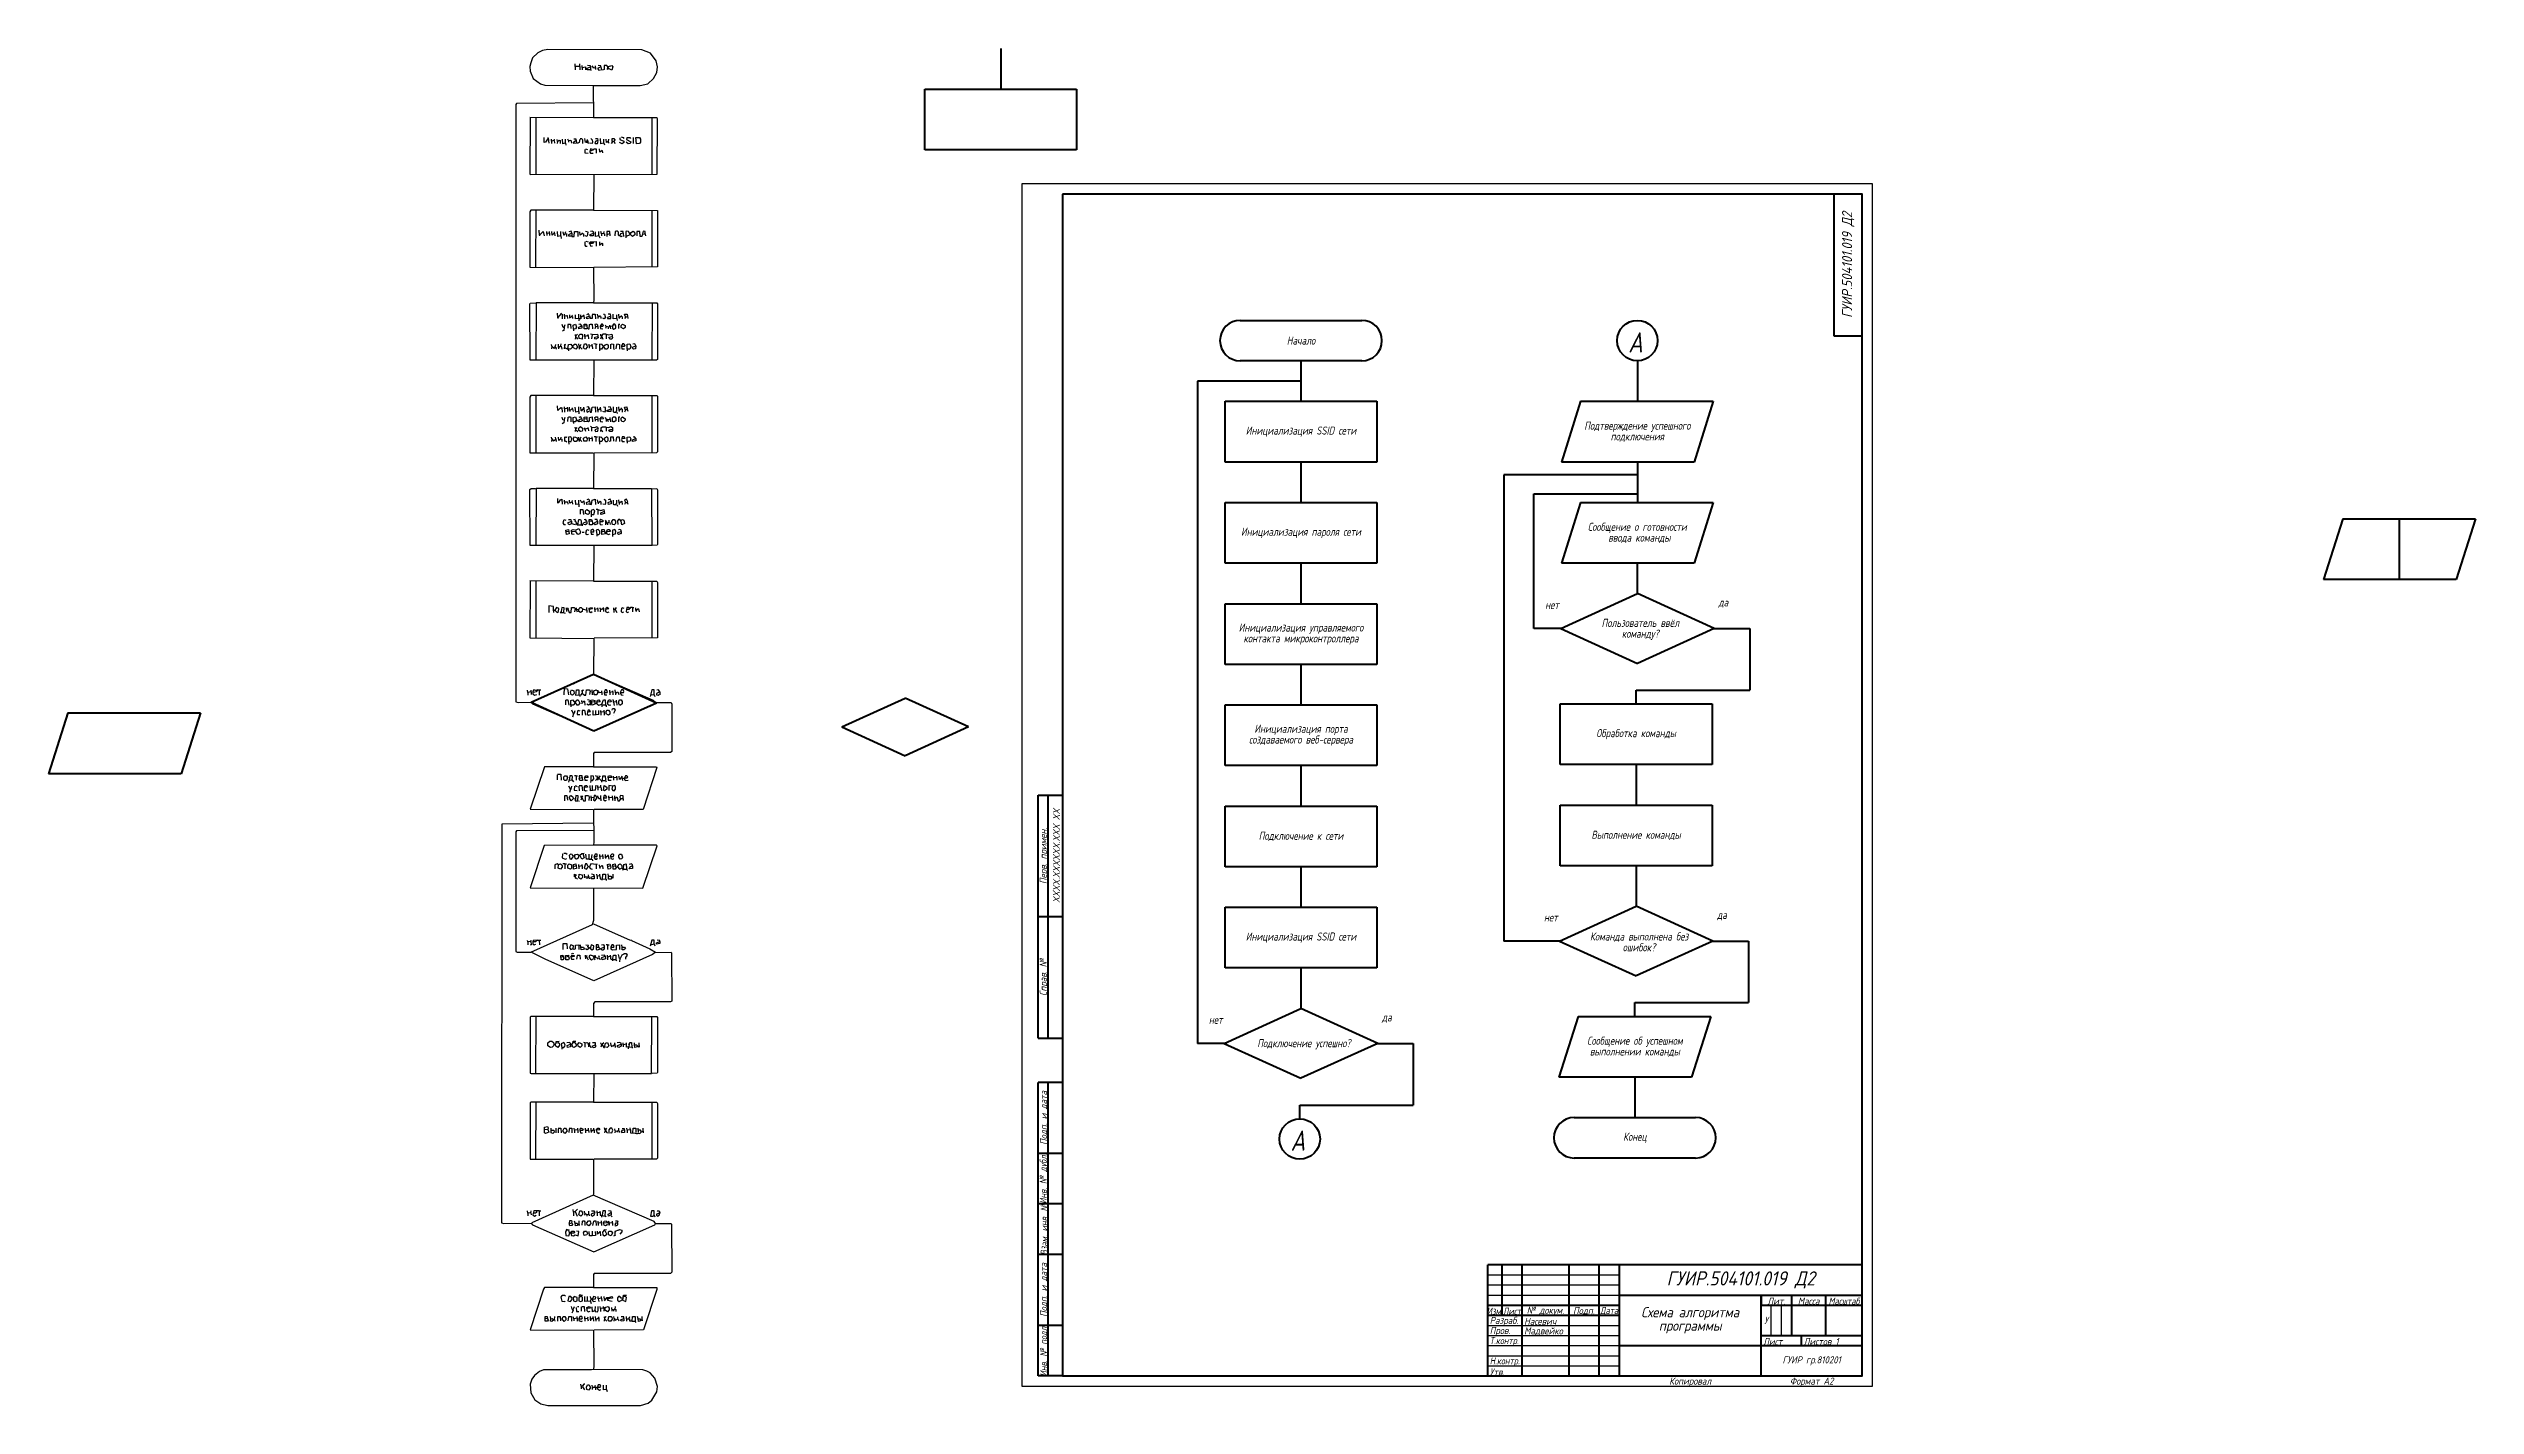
# Model space of a CAD drawing. Header units: millimetres. Extents: x -481 to 718, y -25 to 646.
import ezdxf
from ezdxf.xclip import XClip

# ---------------------------------------------------------------- set-up
doc = ezdxf.new("R2010")
doc.units = ezdxf.units.MM
doc.header["$LTSCALE"] = 0.5
doc.header["$XCLIPFRAME"] = 0
doc.layers.get('0').update_dxf_attribs({"lineweight": 60})
doc.layers.get('Defpoints').update_dxf_attribs({"color": 5})
doc.layers.add('4-текст', color=7, linetype='Continuous')
doc.styles.get("Standard").update_dxf_attribs({"font": 'isocpeui.ttf', "width": 0.9})

msp = doc.modelspace()

# ---------------------------------------------------------------- texts
at = {"attachment_point": 5}
for s, insert, char_height, width in [('\\pxsm0.8;{\\W0.8;Начало}', (137.8, 501.6), 4, 60), ('\\pxsm0.8;{\\W0.8;А}', (303, 500.7), 10, 19.928), ('\\pxsm0.8;{\\W0.8;Инициализация SSID сети}', (137.8, 456.6), 4, 75), ('\\pxsm0.8;{\\W0.8;Подтверждение успешного подключения}', (303.9, 456.6), 4, 75), ('\\pxsm0.8;{\\W0.8;Инициализация пароля сети}', (137.8, 406.6), 4, 75), ('\\pxsm0.8;{\\W0.8;Сообщение о готовности\\P ввода команды}', (303.9, 406.6), 4, 75), ('\\pxsm0.8;{\\W0.8;нет}', (261.8, 371), 4, 75), ('\\pxsm0.8;{\\W0.8;да}', (346.4, 371.9), 4, 75), ('\\pxsm0.8;{\\W0.8;Инициализация управляемого\\Pконтакта микроконтроллера}', (137.8, 356.6), 4, 75), ('\\pxsm0.8;{\\W0.8;Пользователь ввёл \\Pкоманду?}', (305.4, 358.9), 4, 75), ('\\pxsm0.8;{\\W0.8;Инициализация порта\\Pсоздаваемого веб-сервера}', (137.8, 306.6), 4, 75), ('\\pxsm0.8;{\\W0.8;Обработка команды}', (303.3, 307.1), 4, 75), ('\\pxsm0.8;{\\W0.8;Подключение к сети}', (137.8, 256.6), 4, 75), ('\\pxsm0.8;{\\W0.8;Выполнение команды}', (303.3, 257.1), 4, 75), ('\\pxsm0.8;{\\W0.8;нет}', (261.2, 216.6), 4, 75), ('\\pxsm0.8;{\\W0.8;да}', (345.7, 217.5), 4, 75), ('\\pxsm0.8;{\\W0.8;Инициализация SSID сети}', (137.8, 206.6), 4, 75), ('\\pxsm0.8;{\\W0.8;Команда выполнена без\\Pошибок?}', (304.8, 204.5), 4, 75), ('\\pxsm0.8;{\\W0.8;да}', (180.2, 166.9), 4, 75), ('\\pxsm0.8;{\\W0.8;нет}', (95.7, 166), 4, 75), ('\\pxsm0.8;{\\W0.8;Подключение успешно?}', (139.3, 153.9), 4, 75), ('\\pxsm0.8;{\\W0.8;Сообщение об успешном \\Pвыполнении команды}', (302.7, 152.7), 4, 75), ('\\pxsm0.8;{\\W0.8;А}', (136.3, 106.3), 10, 19.928), ('\\pxsm0.8;{\\W0.8;Конец}', (302.7, 107.7), 4, 60)]:
    msp.add_mtext(s, dxfattribs=dict(at, insert=insert, char_height=char_height, width=width))
at = {"color": 0, "insert": (355, 37.5), "char_height": 7, "attachment_point": 5}
msp.add_mtext_dynamic_manual_height_columns('\\pxqc;{\\C1;ГУИР.504101.019 Д2}', width=120, gutter_width=50, heights=[0], dxfattribs=at)
at = {"layer": '4-текст', "color": 7, "attachment_point": 5, "rotation": 90}
for s, insert, char_height, width in [('\\pxqc;{\\C1;ГУИР.504101.019 Д2}', (408, 539), 5, 70), ('\\pxsm0.8,qc;{\\C1;XXXX.XXXXXX.XXX XX}', (17, 247), 3.5, 60)]:
    msp.add_mtext(s, dxfattribs=dict(at, insert=insert, char_height=char_height, width=width))
at = {"layer": '4-текст', "char_height": 3.5, "attachment_point": 5, "rotation": 90}
for s, insert, width in [('\\pxsm0.8,qc;{\\C256;Перв. примен.}', (11, 247), 60), ('\\pxsm0.8,qc;{\\C256;Справ. №}', (11, 187), 60), ('\\pxsm0.8,qc;{\\C256;Подп. и дата}', (11, 117.5), 35), ('\\pxsm0.8,qc;{\\W0.8;\\C256;Инв. № дубл.}', (11, 87.5), 25), ('\\pxsm0.8,qc;{\\W0.8;\\C256;Взам. инв. №}', (11, 62.5), 25), ('\\pxsm0.8,qc;{\\C256;Подп. и дата}', (11, 32.5), 35), ('\\pxsm0.8,qc;{\\W0.8;\\C256;Инв. № подл.}', (11, 2.5), 25)]:
    msp.add_mtext(s, dxfattribs=dict(at, insert=insert, width=width))
at = {"layer": '4-текст', "char_height": 3.5, "attachment_point": 5}
for s, insert, width in [('\\pxsm0.8,qc;{\\C256;№ докум.}', (258.5, 22), 23), ('\\pxsm0.8,qc;{\\C256;Подп.}', (277.5, 22), 15), ('\\pxsm0.8,qc;{\\W0.7;\\C256;Дата}', (290, 22), 10), ('\\pxsm0.8,qc;{\\C256;Лит.}', (372.5, 27), 15), ('\\pxsm0.8,qc;{\\C256;Масса}', (388.5, 27), 17), ('\\pxsm0.8,qc;{\\W0.8;\\C256;Масштаб}', (406, 27), 18), ('\\pxsm0.8,qc;{\\W0.7;\\C256;Изм.}', (233.5, 22), 7), ('\\pxsm0.8,ql;{\\C256;Разраб.}', (239, 17), 16), ('\\pxsm0.8,ql;{\\C256;Пров.}', (239, 12), 16), ('\\pxsm0.8,qc;{\\W0.8;\\C256;Лист}', (242, 22), 10), ('\\pxsm0.8,qc;{\\C256;У}', (367.5, 17.5), 5), ('\\pxsm0.8,ql;{\\W0.8;\\C256;Т.контр.}', (239, 7), 16), ('\\pxsm0.8,ql;Лист ', (375.5, 7), 19), ('\\pxsm0.8,ql;Листов {\\C1;1}', (400.5, 7), 29), ('\\pxsm0.8,ql;{\\C256;Утв.}', (239, -8), 16), ('\\pxsm0.8,ql;{\\W0.8;\\C256;Н.контр.}', (239, -3), 16), ('{\\C0;Копировал}', (330, -13), 70), ('{\\C0;Формат А2}', (390, -13), 50)]:
    msp.add_mtext(s, dxfattribs=dict(at, insert=insert, width=width))
at = {"layer": '4-текст', "color": 7, "attachment_point": 5}
for s, insert, char_height, width in [('\\pxsm0.8,qc;{\\C1;Схема алгоритма программы}', (330, 17.5), 5, 70), ('\\pxsm0.8,ql;{\\C1;Насевич}', (259, 17), 3.5, 22), ('\\pxsm0.8,ql;{\\C1;Мадвейко}', (259, 12), 3.5, 22), ('{\\C256;ГУИР гр.810201}', (390, -2.5), 3.5, 50)]:
    msp.add_mtext(s, dxfattribs=dict(at, insert=insert, char_height=char_height, width=width))

# ---------------------------------------------------------------- blocks, each defined once
blk = doc.blocks.new('MF27CB970')
at = {"true_color": 0x000000}
for points in [[(52.4, 659.6), (75.5, 659.6), (79.2, 660.5), (82.1, 663.1), (83.7, 666), (84.1, 668.8), (83.3, 671.9), (80.6, 675.6), (76.3, 677.2), (29.9, 677.4), (27.2, 677), (24.9, 675.8), (22.3, 673.3), (21.4, 670.9), (21, 669), (21.2, 666.8), (22.7, 663.1), (26.2, 660.4), (28.4, 659.8), (52.2, 659.6), (52.4, 643.7), (21, 643.9)], [(45.6, 669.1), (43.3, 669), (43.3, 670.3)], [(43.3, 669), (43.3, 667.4)], [(45.6, 669.1), (45.6, 670.3)], [(45.6, 669.1), (45.6, 667.4)], [(46.8, 668.6), (46.8, 669.5)], [(46.8, 668.6), (48.4, 668.8), (48.4, 667.4)], [(46.8, 668.6), (46.8, 667.4)], [(50.9, 668.8), (50.9, 667.4), (49.3, 667.4), (49.3, 668.2), (50.9, 668.8)], [(50.9, 668.8), (50.9, 669.3), (49.5, 669.5)], [(50.9, 667.4), (51.3, 667.2)], [(53.4, 668.6), (52.6, 668.2), (51.8, 669.3)], [(53.4, 668.6), (53.4, 669.3)], [(53.4, 668.6), (53.4, 667.6)], [(56.1, 668.8), (54.4, 668), (55, 667.2), (55.9, 667.4)], [(56.1, 668.8), (56.1, 669.3), (54.8, 669.5)], [(56.1, 668.8), (56.3, 667.2)], [(59.4, 669.1), (60, 667.8), (59.2, 667.6), (59.6, 668.4), (59, 669.5), (57.7, 669.5), (57.7, 667.6), (56.9, 667.2)], [(59.8, 669), (61.4, 669.5), (61.9, 668.8), (61.4, 667.2), (60.2, 667.8)], [(59.8, 669), (59.8, 669)], [(52.4, 651), (14.4, 650.8), (14, 650.2), (14, 355.1), (15.3, 354.7), (21.6, 354.9), (22.3, 354.1), (52.8, 340.8), (79.6, 352.9), (80.4, 352.9), (83.3, 354.7), (90.7, 354.7), (91.1, 353.9), (91.1, 330.5), (90.5, 330.1), (52.8, 330.1), (52.4, 329.5), (52.4, 323), (28.2, 323), (21.2, 302.1), (52.4, 301.9), (52.6, 285.9), (52.4, 284.3), (28, 284.2), (21.2, 263.2), (76.7, 263), (83.9, 284), (83.3, 284.3), (52.6, 284.3)], [(21.2, 643.7), (21, 615.8), (21.4, 615.6), (83.9, 615.8), (84.1, 643.4), (83.5, 643.7), (52.6, 643.7)], [(23.9, 643.7), (23.9, 615.8)], [(81.2, 643.7), (81.2, 615.8)], [(30.1, 633.6), (28.7, 631.6), (28, 631.4), (28, 634)], [(30.1, 633.6), (30.1, 634)], [(30.1, 633.6), (30.3, 631.2)], [(33, 632.4), (31.7, 632.2), (31.7, 633.2)], [(31.7, 632.2), (31.7, 631)], [(33, 632.4), (33.2, 633.2)], [(33, 632.4), (33.2, 631.2)], [(34.6, 632), (34.4, 633)], [(34.6, 632), (34.4, 631)], [(34.6, 632), (35.5, 632.6), (35.9, 632.4), (35.9, 631)], [(38.6, 631.2), (37.3, 630.8), (37.1, 633.2)], [(38.6, 631.2), (38.6, 633.2)], [(38.6, 631.2), (38.8, 630.1)], [(40, 632.4), (39.8, 633.2)], [(40, 632.4), (41.2, 632.6), (41.6, 631.2)], [(40, 632.4), (40, 631.6)], [(40.4, 632.2), (40.4, 632.2)], [(43.9, 632.6), (44.1, 631.2), (42.7, 631), (42.5, 631.6), (43.9, 632.6)], [(43.9, 632.6), (43.9, 633.2), (42.7, 633.2)], [(45.6, 633.2), (45.4, 631.4), (44.3, 631)], [(45.8, 633.4), (46.6, 633.4), (47, 632.8), (47, 631)], [(49.5, 632.6), (48.4, 631.4), (48.2, 633.4)], [(48.2, 628.1), (48.2, 626.3), (49.7, 626.2)], [(48.4, 628.3), (49.5, 628.1)], [(48.9, 631.6), (49.5, 631.4)], [(49.5, 632.6), (49.5, 633)], [(49.5, 632.6), (49.7, 631)], [(51.1, 633.4), (51.8, 632.8), (52, 631.6), (51.7, 631), (50.5, 631.2)], [(52.4, 627.9), (50.5, 627.1), (50.9, 626.2), (52.2, 626.2)], [(52, 627.7), (52, 628.1), (50.9, 628.3), (50.7, 627.5)], [(52.4, 627.9), (52.6, 628.3), (53.8, 628.3), (53.8, 626.2)], [(53.4, 633.4), (54.4, 633.4), (54.6, 632.4), (53.6, 632.2), (53, 631.4), (53.2, 631), (54.4, 631), (54.8, 632.2)], [(56.7, 627.5), (55.5, 626.7), (55.3, 628.3)], [(57.5, 631.2), (56.1, 630.8), (55.9, 633.4)], [(56.7, 627.5), (56.9, 626.3)], [(56.7, 627.5), (56.7, 627.5)], [(57.5, 631.2), (57.5, 633.2)], [(57.5, 631.2), (57.9, 630.3)], [(59.8, 632), (58.8, 631.4), (58.6, 633.2)], [(59.8, 632), (59.4, 631.8)], [(59.6, 631.6), (60.2, 631.2)], [(59.8, 632), (60, 633.2)], [(60, 631.4), (60, 631.4)], [(61.8, 631.8), (61.2, 631)], [(62.7, 632), (61.6, 632), (61.6, 633.4), (62.5, 633.4), (62.9, 632.8), (62.7, 632)], [(62.7, 632), (62.9, 631)], [(65.4, 633.8), (65.4, 633), (67.4, 632.2), (67.4, 631.4), (66.6, 630.8), (65.2, 631.4)], [(65.6, 634), (65.6, 634)], [(66, 634.2), (67, 634), (67.4, 633.4)], [(68.9, 633.8), (68.7, 633), (70.9, 631.8), (70.5, 631), (69.5, 630.8), (68.5, 631.6)], [(68.9, 634), (70.3, 634), (70.7, 633.4)], [(72, 634), (72, 631)], [(73.4, 634), (75.1, 634), (75.7, 633.2), (75.7, 631.6), (75.1, 631), (73.6, 630.8), (73.4, 634)], [(52.6, 615.6), (52.4, 598), (21.4, 598), (21, 597.2), (21, 569.9), (52.4, 569.7), (52.6, 553.8), (52.4, 552.3), (24.1, 552.3), (23.9, 523.9), (21.2, 523.9), (21, 551.7), (21.2, 552.1), (23.7, 552.3)], [(23.9, 598), (23.7, 570.1)], [(25.8, 585.7), (25.6, 588.2)], [(25.8, 585.7), (27.6, 587.5), (28, 585.3)], [(30.7, 586.7), (29.3, 586.5), (29.3, 587.5)], [(30.7, 586.7), (30.7, 587.5)], [(33.2, 586.7), (32, 585.7), (31.8, 587.5)], [(36.3, 585.3), (34.8, 585.1), (34.6, 587.5)], [(36.3, 585.3), (36.3, 587.5)], [(37.7, 585.9), (38.4, 586.3), (38.8, 587.5)], [(41.7, 586.7), (41.4, 587.7), (40.2, 587.3)], [(41.7, 586.7), (41.7, 585.1), (42.9, 585.1), (43.1, 587.5), (44.7, 587.5), (44.7, 585.1)], [(49.5, 585.3), (49.7, 587.1), (48.5, 587.5)], [(52.4, 586.7), (52.4, 587.3), (51.8, 587.7), (50.9, 587.5)], [(52.4, 598), (84.1, 597.8), (84.1, 570.1), (52.6, 569.7)], [(55.1, 585.3), (55.1, 587.5)], [(57.5, 586.5), (56.3, 586.3), (56.1, 587.5)], [(57.5, 586.5), (57.7, 587.5)], [(60.4, 586.3), (60.4, 587.5), (59, 587.5), (59, 585.1)], [(64.7, 585.7), (64.7, 587.1), (64.3, 587.7), (63.7, 587.7), (63.1, 587.5), (62.9, 585.3)], [(67, 586.7), (67, 587.5), (65.8, 587.5)], [(70.3, 586.7), (72, 587.7), (72.8, 586.7), (72.8, 585.9), (71.7, 585.1), (70.3, 586.3), (69.7, 587.5), (68.7, 587.7), (68.4, 587.5), (68.4, 584.3)], [(77.9, 586.3), (77.9, 587.5), (76.9, 587.7), (76.3, 585.1), (75.5, 585.1), (75.3, 587.5), (73.8, 587.5), (73.8, 585.3)], [(81.2, 597.8), (81.2, 570.1)], [(25.8, 585.7), (25.8, 585.3)], [(29.3, 586.5), (29.3, 585.5)], [(30.7, 586.7), (30.7, 585.5)], [(33.2, 586.7), (33.2, 587.3)], [(33.2, 586.7), (33.4, 585.3)], [(36.3, 585.3), (36.5, 584.1)], [(37.7, 585.9), (37.5, 587.3)], [(37.7, 585.9), (37.7, 585.5)], [(39, 586.5), (39, 585.1)], [(41.7, 586.7), (40, 585.9), (40, 585.3), (41.6, 585.3)], [(47, 586.5), (45.8, 585.7), (45.6, 587.3)], [(47, 586.5), (47, 586.9)], [(47, 586.5), (47.4, 586.3), (47.4, 585.1)], [(48.2, 582.4), (48.2, 580.8), (48.5, 580.2), (49.3, 580.2)], [(49.5, 585.3), (48.7, 585.1), (48.4, 585.5)], [(48.4, 582.6), (48.4, 582.6)], [(48.7, 582.8), (49.7, 582.4)], [(52.4, 582.4), (52, 581.6), (50.5, 581.6), (50.7, 582.4), (52.4, 582.4)], [(50.5, 581.6), (51.1, 580.2), (52, 580.4)], [(52.4, 586.7), (52.2, 585.3), (50.7, 585.3), (50.7, 586.1), (52.4, 586.7)], [(52.4, 582.4), (53.8, 582.6), (53.8, 580.2)], [(55.1, 585.3), (53.4, 585.1), (53.4, 587.3)], [(55.1, 585.3), (55.5, 584.3)], [(55.3, 582.4), (55.3, 580.8), (56.5, 581.8), (56.9, 581.6), (56.9, 580.4)], [(56.3, 586.3), (56.3, 585.3)], [(56.7, 586.1), (56.7, 586.1)], [(57.5, 586.5), (57.9, 586.3), (57.9, 585.3)], [(60.4, 586.3), (59.4, 586.1)], [(60.4, 586.3), (60.4, 585.3)], [(64.7, 585.7), (65.2, 585.5)], [(64.7, 585.7), (64.9, 585.3)], [(67, 586.7), (65.8, 586.3), (65.4, 585.5), (66, 585.1), (66.8, 585.3)], [(67, 586.7), (67.2, 585.1)], [(70.3, 586.3), (70.3, 585.9), (68.5, 585.1)], [(70.7, 586.7), (70.7, 586.3)], [(70.7, 586.1), (70.7, 586.1)], [(77.9, 586.3), (76.9, 586.1)], [(77.9, 586.3), (78.1, 585.3)], [(52.4, 552.3), (83.7, 552.3), (84.1, 551.7), (84.1, 524.3), (83.5, 523.9), (24.1, 523.9)], [(81.4, 552.1), (81.2, 524.1)], [(34.8, 544.9), (34.6, 547.2)], [(34.8, 544.9), (36.7, 547.2)], [(34.8, 544.9), (34.8, 544.5)], [(36.9, 546.6), (36.9, 544.3)], [(37.9, 540), (37.5, 540), (36.9, 541.5)], [(37.9, 540), (37.7, 538.6), (36.9, 538.2)], [(37.9, 540), (38.4, 541.5)], [(39.4, 545.8), (38.1, 545.6), (38.1, 546.6)], [(38.1, 545.6), (38.1, 544.3)], [(39.4, 545.8), (39.6, 546.2)], [(39.4, 545.8), (39.6, 544.5)], [(39.8, 541.7), (41, 541.7), (41.2, 539.6)], [(39.8, 541.5), (39.8, 539.8)], [(40.6, 546.4), (40.6, 544.9), (42.1, 545.8), (41.9, 546.2)], [(42.1, 545.4), (42.1, 544.5)], [(42.5, 539.2), (42.3, 541.3), (43.5, 541.7), (44.1, 540.2), (43.5, 539.4), (42.5, 539.2)], [(45.1, 544.5), (43.5, 544.3), (43.5, 546.4)], [(46.2, 545), (46.2, 544.3), (45.1, 544.3), (45.1, 546.6)], [(46.6, 540.9), (46.6, 539.8), (45.2, 539.4), (45.1, 540.2), (46.6, 540.9)], [(45.2, 544.1), (45.2, 543.3)], [(46.6, 540.9), (46, 541.7), (45.2, 541.5)], [(47.6, 546), (46.2, 545), (46.2, 546.4)], [(47.6, 546), (47.6, 546.4)], [(47.6, 546), (47.8, 544.3)], [(49.1, 540.9), (49.3, 539.4), (47.8, 539.4), (47.8, 541.7), (48.9, 541.7), (49.1, 540.9)], [(49.1, 540.9), (48, 540.8)], [(50.5, 545.8), (49.9, 546.8), (48.9, 546.4)], [(50.5, 545.8), (50.7, 544.9), (49.1, 544.3), (48.9, 545.2), (50.5, 545.8)], [(49.3, 539.8), (49.5, 539.4)], [(49.7, 539.4), (50.3, 539.4), (50.5, 541.5), (50.9, 541.7), (51.8, 541.7), (52, 539.4)], [(51.8, 546.4), (51.8, 544.5), (50.7, 544.5)], [(51.8, 546.6), (53.2, 546.6), (53.4, 544.3)], [(54.6, 540.6), (54.6, 541.3), (54, 541.7), (53, 541.5), (53.4, 540.2), (53, 539.4)], [(54.6, 540.6), (53.6, 540.4)], [(54.6, 545.8), (54.4, 546.6)], [(54.6, 545.8), (56.1, 545.4), (56.1, 544.5)], [(54.6, 545.8), (54.6, 544.5)], [(54.6, 545.4), (54.8, 545)], [(54.6, 540.6), (54.6, 539.4)], [(55.7, 545.6), (55.7, 546)], [(55.7, 540.8), (57.1, 540.8), (57.3, 541.1), (56.9, 541.7), (56.3, 541.7), (55.7, 540.8)], [(55.7, 540.8), (55.9, 539.6), (57.1, 539.4)], [(57.3, 546.6), (57.9, 546.6), (58.4, 544.9), (57.7, 544.3), (57.1, 544.7)], [(58.6, 540.6), (58.4, 541.3)], [(60.4, 540.9), (60.2, 540.2), (58.6, 540.6), (58.4, 539.6)], [(61, 545.6), (59.4, 545), (59.4, 544.5), (61, 544.5), (61, 545.6)], [(61, 545.6), (60.8, 546.6), (59.6, 546.6)], [(59.6, 540.2), (59.6, 539.4)], [(60.4, 540.9), (61.8, 540.8), (61.8, 539.8), (62.5, 539.2), (63.5, 539.8), (63.5, 540.9), (62.9, 541.7), (62.3, 541.7), (61.8, 540.9)], [(60.4, 540.9), (60.4, 541.3)], [(60.6, 540.4), (60.8, 539.4)], [(60.6, 540.4), (60.6, 540.4)], [(63.9, 544.5), (62.1, 544.3), (62.1, 546.6)], [(63.9, 544.5), (63.9, 546.4)], [(63.9, 544.5), (64.1, 543.5)], [(64.7, 541.7), (65.4, 541.7)], [(64.7, 541.5), (64.7, 539.6)], [(66.2, 545.6), (65.1, 544.9), (64.9, 546.6)], [(65.1, 544.9), (65.1, 544.5)], [(66.8, 541.7), (68, 541.1), (68, 540), (67.2, 539.4), (66, 540), (66, 541.1), (66.8, 541.7)], [(66.2, 545.6), (66.2, 546)], [(66.2, 545.6), (66.6, 545.4), (66.6, 544.3)], [(68, 545.6), (67.8, 546.6), (69.1, 546.6), (69.3, 544.5)], [(68, 545.6), (68.4, 545.4), (67.8, 544.5)], [(68, 545.6), (68.2, 545.2)], [(69.1, 545.4), (68.5, 545.2)], [(31.8, 530.8), (31.7, 531.6)], [(31.8, 530.8), (31.7, 529.6)], [(31.8, 530.8), (33, 529.8), (33.8, 530.4), (34, 529.4)], [(32.2, 530.6), (32.2, 530.6)], [(33.6, 530.8), (33.2, 530.4)], [(33.6, 530.8), (33.8, 531.6)], [(35.1, 530.2), (36.3, 531), (36.5, 532)], [(35.1, 530.2), (35.1, 531.8)], [(35.1, 530.2), (35.1, 529.6)], [(36.5, 530.8), (36.7, 529.4)], [(38.1, 531.2), (37.9, 529.6)], [(38.4, 531.6), (38.1, 531.2), (38.4, 531.6)], [(38.1, 530.4), (38.3, 530)], [(38.4, 531.6), (38.8, 531.8)], [(38.4, 530), (40, 529.2), (40, 528.6)], [(39.6, 529.4), (39.6, 529.4)], [(41.9, 530.8), (43.1, 531.8), (43.9, 531.8), (44.5, 530.4), (43.7, 529.4), (42.5, 530), (42.3, 530.6), (41, 529.4), (39.8, 529.6), (40, 531.6), (41.2, 531.8), (41.9, 530.8)], [(40, 529.8), (40, 529.8)], [(42.5, 539.2), (42.5, 538.4)], [(43.3, 536.6), (43.3, 535.9)], [(43.7, 535.9), (43.3, 534.3)], [(43.7, 535.9), (43.5, 535.5)], [(43.5, 535.1), (44.1, 535.1), (44.5, 534.3)], [(43.7, 535.9), (44.5, 536.8)], [(43.9, 535.1), (43.9, 535.1)], [(45.8, 536.8), (46.6, 536.8), (47, 536.3), (46.8, 534.3), (45.4, 534.7), (45.2, 536.1), (45.8, 536.8)], [(45.4, 530.8), (45.2, 532)], [(45.4, 530.8), (46.8, 529.4)], [(45.4, 530.8), (45.4, 529.4)], [(45.8, 536.8), (45.8, 536.8)], [(45.8, 530.8), (46.4, 531.8)], [(48, 532), (48.7, 532), (49.1, 531.4), (49.3, 530.4), (48.5, 529.4), (47.8, 529.6), (47.4, 530.4), (48, 532)], [(49.7, 536.1), (48.2, 535.7), (48.2, 536.8)], [(48.2, 535.7), (48.2, 534.5)], [(49.7, 536.1), (49.7, 536.6)], [(49.7, 536.1), (49.9, 534.5)], [(51.8, 531), (50.3, 530.8), (50.3, 531.8)], [(50.3, 530.8), (50.3, 529.8)], [(51.7, 536.6), (50.9, 536.8)], [(51.7, 536.6), (51.5, 534.5)], [(51.7, 536.6), (54.4, 536.8), (54.8, 534.9), (53.6, 534.3), (53, 534.5), (53, 535.3), (54.6, 535.7)], [(51.8, 531), (51.8, 531.8)], [(51.8, 531), (52, 529.6)], [(53.6, 531.8), (52.6, 532)], [(53.6, 531.8), (54.2, 531.8)], [(53.6, 531.8), (53.6, 529.6)], [(57.9, 531.4), (57.9, 531), (57.1, 530.8), (56.7, 531.6), (55.3, 531.8), (55.3, 528.6)], [(57.9, 531.4), (59.2, 531.8), (59.6, 531.2), (59.6, 530), (59, 529.4), (58.3, 529.4), (57.7, 530.4), (57.1, 530.4), (56.3, 529.4), (55.5, 529.4)], [(55.9, 536.8), (55.9, 535.9)], [(56.3, 535.9), (55.9, 534.3)], [(58.6, 536.8), (57.1, 536.8), (56.3, 535.9), (57.1, 534.3)], [(57.9, 531.4), (57.5, 531)], [(57.5, 530.8), (57.5, 530.8)], [(57.5, 530.4), (57.7, 530)], [(58.6, 536.8), (60, 536.5), (61.4, 536.8), (61.8, 534.9), (61.4, 534.3), (60.4, 534.3), (60, 535.3), (61.6, 535.7)], [(58.6, 536.8), (58.6, 534.5)], [(60.8, 531.8), (60.8, 529.6)], [(61.2, 532), (62.3, 531.8), (62.3, 529.8), (62.7, 529.2)], [(63.7, 531.6), (63.5, 529.6)], [(63.7, 531.8), (64.1, 531.8)], [(64.3, 532), (65.2, 531.6), (65.2, 529.4)], [(66.2, 530.8), (67.8, 530.8), (68, 531.2), (67.4, 532), (66.8, 532), (66.2, 530.8)], [(66.2, 530.8), (66.4, 529.6), (67.8, 529.6)], [(69.1, 531.8), (70.3, 532), (70.9, 530.6), (70.3, 529.4), (69.1, 529.4), (69.1, 531.8)], [(69.1, 531.8), (69.1, 531.8)], [(69.1, 529.4), (69.1, 528.6)], [(73.4, 531), (73.2, 529.6), (72.2, 529.4), (71.7, 529.8), (71.7, 530.4), (73.4, 531)], [(73.4, 531), (72.8, 532), (71.8, 531.8)], [(52.6, 523.9), (52.4, 506.4), (21.4, 506.4), (21, 505.6), (21, 478.2), (52.4, 478.2), (52.6, 477.8), (52.4, 460.6), (24.1, 460.6), (23.9, 432.3), (21.2, 432.3), (21, 460), (21.7, 460.6), (23.7, 460.6)], [(23.9, 506.4), (23.9, 478.4)], [(52.4, 506.4), (83.9, 506.4), (84.1, 506), (84.1, 478.6), (83.5, 478.2), (52.8, 478)], [(81.2, 506.4), (81.2, 478.4)], [(36.3, 500.5), (34.8, 499.1), (34.6, 501.3)], [(36.3, 500.5), (36.7, 500.3), (36.9, 498.3)], [(36.3, 500.5), (36.5, 500.1)], [(37.9, 494.2), (37.3, 494.4), (36.9, 495.8)], [(37.9, 494.2), (37.7, 492.9), (36.9, 492.5)], [(37.9, 494.2), (38.4, 495.8)], [(39.6, 500.1), (38.1, 499.9), (38.1, 500.9)], [(38.1, 499.9), (38.1, 498.3)], [(39.6, 500.1), (39.6, 500.7)], [(39.6, 500.1), (39.6, 498.5)], [(39.8, 495.8), (39.6, 493.7)], [(40, 496), (41, 496), (41.2, 495.6), (41.2, 493.5)], [(42.1, 499.9), (40.6, 499.1), (40.6, 500.7)], [(40.8, 499.1), (40.8, 498.5)], [(42.1, 499.9), (42.1, 500.3)], [(42.1, 499.9), (42.3, 498.5)], [(46.6, 495), (46.8, 494), (46.2, 493.7), (45.4, 493.5), (44.1, 494.2), (43.3, 493.5), (42.3, 493.5), (42.3, 495.6), (43.5, 496), (44.1, 494.4)], [(42.3, 493.5), (42.5, 492.7)], [(45.1, 498.5), (43.7, 498.3), (43.3, 500.7)], [(45.1, 498.5), (45.1, 500.9)], [(45.1, 498.5), (45.2, 497.4)], [(46.6, 495), (46.2, 496), (45.1, 495.6)], [(46.6, 495), (45.1, 494.4), (45.1, 493.8)], [(46.4, 499.1), (46.2, 500.7)], [(47.6, 500.3), (46.4, 498.7)], [(47.6, 500.3), (47.6, 500.7)], [(47.6, 500.3), (47.8, 498.3)], [(49.1, 495), (49.3, 493.7), (47.8, 493.5), (47.8, 495.8), (49.1, 496), (49.1, 495)], [(49.1, 495), (48, 494.8)], [(50.5, 500.1), (48.9, 499.3), (49.3, 498.3), (50.3, 498.7)], [(50.5, 500.1), (49.9, 500.9), (49.1, 500.7)], [(49.9, 493.7), (49.5, 493.8), (49.9, 493.7)], [(49.9, 493.7), (50.5, 494), (50.5, 495.6), (51.8, 496), (52, 493.5)], [(50.5, 500.1), (50.7, 498.3), (51.5, 498.3), (51.8, 500.7), (53.2, 500.9), (53.4, 498.3)], [(53.2, 494.8), (53, 495.6), (53.6, 496), (54.4, 496), (54.6, 494.8)], [(53.2, 494.8), (54.6, 494.6), (54.6, 493.7)], [(53.2, 494.8), (53.2, 493.8)], [(53.6, 494.6), (53.6, 494.6)], [(55.9, 500.1), (54.6, 499.1), (54.4, 500.9)], [(54.6, 499.1), (54.6, 498.3)], [(57.3, 495), (55.5, 494.8), (56.5, 496), (56.9, 496), (57.3, 495)], [(55.5, 494.8), (55.9, 493.7), (57.1, 493.5)], [(55.9, 500.1), (55.9, 500.7)], [(55.9, 500.1), (56.1, 498.5)], [(58.4, 499.1), (57.9, 498.3), (57.1, 498.5)], [(58.4, 499.1), (58.3, 500.5), (57.3, 500.7)], [(58.4, 499.1), (59.2, 498.9)], [(58.6, 494.8), (58.4, 495.6)], [(58.6, 494.8), (59.2, 494.8), (59.6, 493.7)], [(58.6, 494.8), (58.6, 493.7)], [(59, 494.8), (59.2, 494.4)], [(61.2, 499.9), (61, 498.5), (59.4, 498.5), (59.4, 499.3), (61.2, 499.9)], [(61.2, 499.9), (60.6, 500.9), (59.6, 500.7)], [(60.6, 494.6), (59.6, 494.4)], [(60.2, 494.4), (60.2, 494.4)], [(60.6, 494.6), (60.6, 495.6)], [(60.6, 494.6), (60.8, 493.5)], [(62.3, 496), (62.9, 496), (63.5, 495.2), (63.5, 494), (62.7, 493.5), (62.1, 493.5), (61.8, 494), (61.8, 495.4), (62.3, 496)], [(62.1, 500.9), (62.1, 498.5), (62.5, 498.3), (63.5, 498.3), (63.9, 498.9), (63.9, 500.7)], [(63.9, 498.3), (64.1, 497.6)], [(64.7, 496), (65.4, 496)], [(64.7, 495.8), (64.7, 493.5)], [(66.2, 499.9), (65.1, 499.1), (64.9, 500.9)], [(65.1, 499.1), (65.1, 498.5)], [(66.8, 496), (68, 495), (68, 494.2), (67.2, 493.5), (66.4, 493.7), (66, 494.4), (66, 495.2), (66.8, 496)], [(66.2, 499.9), (66.2, 500.3)], [(66.2, 499.9), (66.6, 499.7), (66.6, 498.3)], [(69.1, 499.7), (68.2, 499.3), (67.8, 500.7), (68.9, 500.9), (69.1, 499.7)], [(68.2, 499.3), (67.8, 498.3)], [(69.1, 499.7), (69.3, 498.7)], [(31.8, 485.1), (31.7, 485.8)], [(31.8, 485.1), (31.7, 483.7)], [(31.8, 485.1), (32.6, 484.1), (33.8, 484.9), (34, 483.7)], [(32.2, 484.9), (32.2, 484.9)], [(33.8, 485.1), (33.6, 485.8)], [(36.3, 485.1), (35.3, 484.3), (35.1, 485.8)], [(36.3, 485.1), (36.5, 485.8)], [(36.3, 485.1), (36.7, 484.9), (36.7, 483.7)], [(38.8, 486), (38.6, 485.6), (38.1, 485.8), (38.1, 483.9), (38.6, 484.1), (39.2, 483.5)], [(38.1, 484.3), (38.1, 484.3)], [(38.4, 485.6), (38.4, 485.6)], [(38.8, 486), (39.2, 485.8)], [(38.8, 486), (38.8, 486)], [(40, 483.7), (41.4, 483.7), (41.7, 485.1), (41.2, 486), (40, 485.8), (40, 483.7)], [(40, 483.7), (40.2, 482.5)], [(43.1, 486), (44.3, 485.6), (44.5, 484.5), (43.9, 483.7), (42.9, 483.7), (42.5, 484.5), (42.5, 485.4), (43.1, 486)], [(43.5, 490.1), (43.3, 490.9)], [(43.5, 490.1), (43.3, 488.6)], [(43.5, 490.1), (44.3, 490.7)], [(43.5, 489.7), (44.7, 488.6)], [(46.8, 488.8), (46, 488.6), (45.2, 489.2), (45.2, 490.3), (46, 491.1), (47.2, 490.1), (46.8, 488.8)], [(45.8, 485.1), (45.4, 484.3), (45.2, 485.8)], [(45.4, 484.3), (45.4, 483.7)], [(45.8, 485.1), (46.4, 486)], [(45.8, 484.5), (46.6, 483.7)], [(49.1, 483.9), (47.6, 483.9), (47.4, 485.4), (48.7, 486), (49.3, 485.2), (49.1, 483.9)], [(49.7, 490.1), (48.2, 489.9), (48.2, 490.5)], [(48.2, 489.9), (48.4, 488.8)], [(49.7, 490.1), (49.7, 490.7)], [(49.7, 490.1), (49.9, 489)], [(51.8, 485.2), (50.3, 485.1), (50.3, 485.8)], [(50.3, 485.1), (50.3, 483.9)], [(51.5, 490.9), (50.9, 491.1)], [(51.5, 490.9), (53, 490.7), (54.2, 491.1), (54.8, 490.1), (53, 489.5), (53.4, 488.6), (54.6, 488.8), (54.8, 489.7)], [(51.5, 490.9), (51.5, 488.8)], [(51.8, 485.2), (51.8, 486)], [(51.8, 485.2), (51.8, 483.9)], [(53.6, 486), (52.8, 486)], [(53.6, 486), (54.4, 486)], [(53.6, 486), (53.6, 483.7)], [(55.3, 485.8), (55, 486.2)], [(55.3, 485.8), (56.1, 486), (57.1, 485.1), (56.5, 483.7), (55.3, 483.7), (55.3, 485.8)], [(55.3, 483.7), (55.3, 482.5)], [(56.1, 490.3), (55.9, 488.6)], [(58.6, 490.9), (56.9, 490.9), (56.1, 490.3), (56.3, 490.7)], [(56.1, 489.5), (57.1, 488.6)], [(57.7, 484.9), (57.3, 484.7)], [(57.7, 484.9), (58.4, 483.7), (59.2, 483.7), (59.6, 484.3), (59.6, 485.4), (59, 486), (57.9, 485.4), (57.7, 484.9)], [(58.6, 490.9), (60, 490.7), (61, 491.1), (61.8, 490.7), (61.8, 489.2), (61.4, 488.6), (60.4, 488.6), (60, 489.5), (61.6, 489.9)], [(58.6, 490.9), (58.6, 488.8)], [(60.8, 485.8), (60.8, 483.9), (60.2, 483.7)], [(60.8, 486), (62.1, 486), (62.3, 483.9)], [(63.7, 485.8), (63.5, 483.7)], [(63.9, 486), (65.1, 486), (65.2, 483.7)], [(68, 485.2), (66.4, 485.1), (66.2, 484.7), (66.6, 483.7), (67.8, 483.7)], [(68, 485.2), (67.6, 486), (66.6, 486), (66.4, 485.2)], [(70.5, 483.9), (69.1, 483.7), (69.1, 485.8), (70.3, 486), (70.9, 485.1), (70.5, 483.9)], [(69.1, 483.7), (69.1, 482.9)], [(73.4, 485.2), (73.4, 484.1), (71.7, 483.7), (71.7, 484.5), (73.4, 485.2)], [(73.4, 485.2), (72.6, 486), (72, 485.8)], [(52.4, 460.6), (81, 460.6), (81.2, 432.3), (24.1, 432.3)], [(34.6, 455.5), (34.6, 453.4), (35.3, 453.6), (36.1, 455), (36.7, 455.2), (36.9, 452.8)], [(81.2, 460.4), (83.7, 460.6), (84.1, 459.8), (84.1, 432.9), (83.9, 432.5), (81.4, 432.3)], [(37.7, 445), (37.3, 443.6), (37.7, 442.8), (38.6, 442.8)], [(37.9, 445.2), (38.8, 444.8)], [(38.1, 454), (38.1, 454.8)], [(38.1, 454), (39.6, 454), (39.8, 452.8)], [(38.1, 454), (38.1, 452.8)], [(41.6, 444.4), (41.6, 443), (40.2, 442.6), (39.8, 443.6), (41.6, 444.4)], [(41.6, 444.4), (41.4, 445), (40, 445)], [(41.9, 454), (40.8, 453.2), (40.6, 454.8)], [(41.9, 454), (42.1, 454.6)], [(41.9, 454), (42.1, 452.8)], [(41.9, 453.6), (41.9, 453.6)], [(43.5, 444.4), (43.3, 445.2), (42.5, 445)], [(43.5, 444.4), (43.1, 444.2)], [(45.1, 452.8), (43.7, 452.6), (43.5, 454.8)], [(43.5, 444.4), (44.3, 442.6), (47, 442.6), (47.4, 443.6), (49.1, 444.2), (49.1, 443), (48.5, 442.6), (47.6, 442.8)], [(44.7, 442.6), (45.1, 445.2), (46, 445.2), (46.4, 444.6), (46.4, 442.8)], [(45.1, 452.8), (45.1, 454.8)], [(45.1, 452.8), (45.2, 451.4)], [(45.8, 450.1), (47.2, 450.1), (47.4, 447.7)], [(45.8, 450.1), (45.8, 447.9)], [(45.8, 450.1), (45.8, 450.1)], [(47.6, 454.4), (46.6, 453.4), (46, 454.8)], [(47.6, 454.4), (47.8, 452.6)], [(47.6, 454.4), (47.6, 454.4)], [(49.1, 444.4), (48.5, 445.2), (47.8, 445)], [(49.1, 450.1), (50.5, 449.3), (50.3, 448.1), (49.7, 447.7), (48.5, 448.1), (48.5, 449.5), (49.1, 450.1)], [(50.5, 454.2), (50.7, 453), (49.1, 452.6), (48.9, 453.6), (50.5, 454.2)], [(50.5, 454.2), (50.5, 454.8), (49.9, 455.2), (49.1, 455)], [(51.7, 444.4), (52, 443.4), (51.7, 442.6), (50.5, 442.6), (50.3, 445.2), (51.5, 445.2), (51.7, 444.4)], [(50.5, 452.8), (51.5, 452.6), (51.8, 454.8), (53.2, 455.2), (53.4, 452.6)], [(51.7, 444.4), (50.5, 444.2)], [(51.3, 447.7), (52.6, 447.7), (53, 449.5), (52.4, 450.1), (51.3, 449.7), (51.3, 447.7)], [(51.3, 447.7), (51.3, 446.6)], [(54.4, 444.4), (54.4, 443), (53.2, 442.6), (52.6, 443), (52.6, 443.4), (54.4, 444.4)], [(54.4, 444.4), (54.2, 445.2), (53, 445.2)], [(54.6, 450.1), (53.8, 450.1)], [(54.8, 453.4), (54.4, 455)], [(54.6, 450.1), (56.1, 449.7), (57.5, 450.1), (57.9, 448.1), (56.1, 447.7), (56.1, 448.5), (57.5, 449.1)], [(54.6, 450.1), (54.6, 447.7)], [(54.8, 453.4), (55.7, 454.2), (56.1, 454), (56.1, 452.6)], [(54.8, 453.4), (54.8, 453)], [(55.5, 444.2), (57.1, 444.2), (57.3, 444.6), (56.1, 445.2), (55.5, 444.8), (55.5, 444.2)], [(55.5, 444.2), (55.5, 443), (56.1, 442.6), (56.9, 442.8)], [(57.7, 455.2), (58.3, 454.8), (58.4, 453.2), (58.1, 452.6), (57.1, 452.8)], [(57.3, 455), (57.3, 455)], [(58.3, 444.2), (58.3, 442.6)], [(59.4, 443.2), (58.4, 444.8)], [(59.4, 443.2), (60.2, 444), (60.2, 444.8)], [(61.2, 454.2), (60.6, 455.2), (59.6, 455)], [(61.2, 454.2), (61.2, 453), (59.8, 452.6), (59.6, 453.6), (61.2, 454.2)], [(60.4, 443.8), (60.6, 442.8)], [(62.1, 445.2), (62.7, 445.2), (63.3, 444.4), (63.3, 443.2), (62.7, 442.6), (61.8, 442.8), (61.4, 444.2), (62.1, 445.2)], [(62.1, 454.8), (62.1, 452.8), (62.5, 452.6), (63.5, 452.6), (63.9, 453.2), (63.9, 454.8)], [(63.9, 452.6), (64.3, 451.8)], [(66, 444.8), (66.8, 445.2), (67.4, 444.8), (67.8, 443.2), (66.4, 442.6), (66, 444.4), (65.4, 445.2), (64.7, 445.2), (64.3, 444.6), (64.5, 442.8)], [(65.1, 453.4), (64.9, 455)], [(65.1, 453.4), (66.4, 454.2), (66.6, 452.6)], [(65.1, 453.4), (65.1, 452.6)], [(68.2, 453.6), (69.1, 453.6), (69.3, 454), (68.7, 455.2), (67.8, 455), (68.2, 453.6)], [(68.2, 453.6), (67.8, 452.6)], [(69.1, 453.6), (69.3, 452.8)], [(52.6, 432.3), (52.4, 414.7), (21, 414.9)], [(40.2, 439.3), (40.4, 438.2), (39, 437.8), (38.8, 439.9), (40, 440.3), (40.2, 439.3)], [(40.2, 439.3), (39, 439.1)], [(43.9, 440.1), (45.1, 440.7), (46, 439.1), (45.6, 438.2), (44.7, 437.8), (43.7, 439.3), (41.6, 439.1), (41.6, 439.9), (42.3, 440.3), (43.9, 439.9), (43.5, 439.9)], [(41.6, 439.1), (41.6, 438.2), (42.9, 438)], [(43.9, 443.2), (43.5, 442.6), (41.7, 443)], [(43.5, 439.7), (43.5, 439.7)], [(46.8, 442.6), (46.8, 442.1)], [(46.8, 438.9), (47.8, 438.9)], [(48.9, 440.1), (48.5, 438.3), (49.3, 437.8), (49.9, 438)], [(49.1, 440.3), (50.1, 439.9)], [(51.1, 439.1), (52.6, 439.1), (52.8, 439.5), (52.2, 440.3), (51.7, 440.3), (51.1, 439.9), (51.1, 439.1)], [(51.1, 439.1), (51.3, 438), (52.4, 438)], [(54, 437.8), (55, 437.8), (55.5, 438.3), (55.5, 439.5), (54.8, 440.3), (53.8, 439.9), (54, 437.8)], [(54, 437.8), (54, 437)], [(57.9, 439.3), (58.3, 438.2), (56.5, 437.8), (56.5, 440.3), (57.7, 440.3), (57.9, 439.3)], [(57.9, 439.3), (56.7, 439.1)], [(58.8, 438.9), (58.4, 438.2)], [(59.4, 440.3), (60.2, 440.3), (60.8, 439.3), (58.8, 439.1), (59.4, 440.3)], [(58.8, 439.1), (58.8, 438.3), (59.8, 437.8), (60.6, 438.2)], [(59.4, 443.2), (59.4, 442.6)], [(59.4, 440.3), (59.4, 440.3)], [(61.8, 437.8), (63.3, 438.2), (63.5, 439.5), (62.9, 440.3), (61.8, 439.9), (61.8, 437.8)], [(61.8, 437.8), (61.8, 436.8)], [(66, 439.3), (66, 438.3), (64.7, 437.8), (64.3, 438.3), (64.7, 438.9), (66, 439.3)], [(66, 439.3), (66, 439.9), (65.4, 440.3), (64.7, 440.1)], [(66, 438), (66, 438)], [(21.2, 414.7), (21, 386.8), (52.6, 386.4), (52.4, 368.8), (37.9, 362.1), (37.7, 358.6)], [(23.9, 414.7), (23.9, 386.8)], [(52.4, 414.7), (83.7, 414.7), (84.1, 414.1), (84.1, 386.8), (52.8, 386.6)], [(81.2, 414.7), (81.2, 386.8)], [(33.4, 400.4), (32.6, 400), (32.6, 402.2), (30.3, 402.6), (30.3, 399.3)], [(32.6, 400), (32.6, 399.3)], [(33.4, 400.4), (34.4, 399.3), (35.1, 399.8), (35.3, 401.2), (34.2, 401.8), (33.4, 400.4)], [(36.3, 399.3), (37.7, 399.3), (37.9, 401.6), (36.7, 401.8), (36.5, 399.8), (35.9, 398.9)], [(38.1, 399.3), (38.3, 398.7)], [(39.8, 401), (39, 400.8), (39, 401.6)], [(39, 400.8), (39, 399.7)], [(39.8, 401), (40.4, 399.3), (41.4, 399.3), (41.6, 401.8), (42.9, 401.8), (43.3, 401.2), (43.1, 399.5)], [(39.8, 401), (40, 401.6)], [(45.1, 400.8), (44.1, 400.6), (44.1, 401.6)], [(44.1, 400.6), (44.3, 399.5)], [(47, 401), (46.8, 399.8), (46, 399.3), (45.2, 399.7), (45.1, 400.8), (45.6, 401.8), (46.4, 401.8), (47, 401)], [(47, 401), (49.1, 400.4), (49.1, 399.3)], [(49.1, 400.6), (49.1, 401.8)], [(52, 401), (50.3, 400.8), (50.3, 401.4), (51.5, 401.8), (52, 401)], [(50.3, 400.8), (50.3, 399.8), (51.1, 399.3), (51.8, 399.7)], [(54.6, 401), (53, 400.8), (53, 401.8)], [(53, 400.8), (53, 399.5)], [(54.6, 401), (54.6, 401.6)], [(54.6, 401), (54.6, 399.7)], [(57.3, 401.4), (56.5, 400.8), (55.7, 401), (55.7, 401.6)], [(55.9, 401), (55.7, 399.5)], [(56.3, 400.8), (56.3, 400.8)], [(57.3, 401.4), (57.3, 401.8)], [(57.3, 401.4), (57.3, 399.7)], [(60, 401), (58.4, 400.8), (58.3, 399.8), (59.4, 399.3), (60.2, 399.5)], [(60, 401), (59.2, 401.8), (58.4, 401)], [(63.1, 400.8), (62.5, 400.6), (62.5, 401.6)], [(62.5, 400.6), (62.5, 399.3)], [(63.1, 400.8), (63.7, 401.8)], [(63.1, 400.8), (63.9, 399.3)], [(66.2, 401.6), (66, 399.7), (66.6, 399.3), (67.4, 399.5)], [(66.4, 401.8), (67.4, 401.4)], [(71.7, 401.8), (70.7, 401.8), (70.3, 401.2), (69.7, 401.8), (68.9, 401.8), (68.5, 399.7), (69.1, 399.3), (69.9, 399.5)], [(70.1, 401.2), (70.1, 400.8), (68.7, 400.8)], [(71.7, 401.8), (72.4, 401.8)], [(71.7, 401.8), (71.7, 399.5)], [(74.6, 401), (73.4, 400.2), (73.4, 401.6)], [(73.6, 400.2), (73.4, 399.5)], [(74.6, 401), (75, 399.5)], [(74.6, 401), (74.6, 401)], [(21.6, 360), (20, 359.8), (19.8, 360.8)], [(20, 359.8), (20, 358.4)], [(21.6, 360), (21.6, 360.8)], [(21.6, 360), (21.6, 358.8)], [(37.9, 362.1), (21.9, 355.1)], [(24.7, 361), (24.5, 360.6), (22.9, 361), (22.5, 360.4), (22.5, 359), (23.3, 358.4), (24.5, 358.8)], [(24.3, 360.6), (24.3, 360), (22.7, 359.8)], [(24.7, 361), (24.3, 360.8)], [(24.7, 361), (26.4, 361)], [(25.6, 361), (25.6, 358.4)], [(38.1, 361.7), (39.6, 361.5), (40, 358.6)], [(41.6, 361), (42.7, 360.6), (42.9, 359.2), (42.1, 358.4), (41.4, 358.6), (41, 360), (41.6, 361)], [(42.5, 364.3), (42.9, 363.9)], [(46.8, 360.2), (46.8, 359.4), (46, 358.4), (43.5, 358.2)], [(43.7, 358.4), (44.1, 361), (45.1, 361), (45.2, 358.6)], [(46.8, 359.4), (48, 358.4), (48.7, 358.4), (48.9, 361), (50.3, 361), (50.7, 360.4), (50.5, 358.8)], [(47.2, 360.8), (46.8, 360.2), (46.8, 360.8), (47.2, 360.8)], [(47.2, 360.8), (47.6, 361)], [(47.2, 360.8), (47.2, 360.8)], [(52.6, 360), (51.7, 359.8), (51.7, 361)], [(51.7, 359.8), (51.7, 358.6)], [(52.4, 368.8), (81.8, 355.9), (83.1, 354.9)], [(54.8, 360.6), (54, 358.6), (52.8, 358.6), (52.6, 360.6), (53.8, 361), (54.6, 360.2)], [(54.8, 360.6), (54.4, 360.6)], [(56.5, 359.8), (55.3, 359.6), (55, 360)], [(56.5, 359.8), (56.5, 360.6)], [(56.5, 359.8), (56.5, 358.6)], [(57.7, 359.8), (59.2, 359.8), (59.4, 360.2), (58.8, 361), (58.1, 361), (57.7, 359.8)], [(57.7, 359.8), (57.9, 358.6), (59, 358.6)], [(61.9, 360), (60.4, 359.8), (60.4, 360.8)], [(60.4, 359.8), (60.4, 358.6)], [(61.9, 360), (61.9, 360.6)], [(61.9, 360), (61.9, 358.6)], [(63.3, 359.6), (63.1, 361)], [(63.3, 359.6), (64.5, 360), (64.9, 358.8)], [(63.3, 359.6), (63.3, 358.6)], [(63.7, 359.6), (63.5, 359.2)], [(65.6, 359.8), (67.2, 359.8), (67.4, 360.2), (67, 361), (66.2, 361), (65.6, 359.8)], [(65.6, 359.8), (66, 358.6), (67, 358.4)], [(82.3, 358.6), (82.3, 361), (81.2, 361), (80.4, 357.8)], [(85.2, 360), (83.5, 359.2), (83.5, 358.6), (84.3, 358.4), (84.9, 358.8)], [(85.2, 360), (84.5, 361), (83.7, 360.8)], [(85.2, 360), (85.2, 358.6)], [(38.6, 355.9), (38.6, 353.7)], [(38.8, 356.1), (39.8, 356.1), (40.2, 353.5)], [(43.1, 354.9), (44.3, 356.1), (44.9, 356.1), (45.6, 354.5), (44.9, 353.5), (44.3, 353.5), (43.5, 354.7), (42.3, 353.5), (41.2, 353.5), (41.2, 355.7), (42.1, 356.1), (43.1, 354.9)], [(41.2, 353.5), (41.2, 352.7)], [(42.5, 349.2), (41.7, 351)], [(42.5, 349.2), (42.1, 347.5)], [(42.5, 349.2), (43.1, 349.6), (43.3, 350.8)], [(44.5, 350.8), (44.3, 348.8), (45.6, 348.8)], [(44.7, 351), (45.6, 350.6)], [(45.6, 358.4), (45.6, 357.8)], [(48, 355.5), (47.2, 354.9), (46.6, 355.1), (46.6, 355.7)], [(46.8, 355.1), (46.6, 354.1)], [(46.8, 351), (48, 351), (48.4, 348.6)], [(46.8, 350.8), (46.8, 348.6)], [(47.2, 354.9), (47.2, 354.9)], [(48, 355.5), (48.2, 353.5)], [(48, 355.5), (48, 355.5)], [(50.7, 355.7), (50.7, 353.9), (49.9, 353.5), (49.1, 353.9)], [(50.9, 350.2), (49.5, 350), (49.3, 349), (49.9, 348.6), (51.1, 348.8)], [(50.7, 355.7), (49.5, 356.1)], [(50.9, 350.2), (50.5, 351), (49.7, 351), (49.5, 350.2)], [(50.5, 355.1), (49.9, 354.9)], [(50.7, 355.7), (52, 356.1), (53, 355.7), (53, 353.9), (51.7, 353.5), (51.5, 355.5)], [(50.7, 353.9), (51.3, 353.7)], [(52.8, 355.1), (51.7, 354.9)], [(55, 348.8), (52.2, 348.6), (52.2, 350.8)], [(54, 354.5), (53.2, 354.1)], [(53.6, 348.6), (53.6, 350.8)], [(55.7, 355.1), (54, 354.9), (54.4, 355.9), (55.1, 356.1), (55.7, 355.1)], [(54, 354.9), (54, 354.1), (55.1, 353.5), (56.5, 353.9), (57.3, 356.1), (58.1, 356.1), (58.3, 353.5), (56.5, 353.5), (56.5, 352.7)], [(55, 348.8), (55, 350.8)], [(57.7, 350.2), (56.1, 350), (56.1, 350.8)], [(56.1, 350), (56.1, 348.6)], [(56.5, 353.9), (56.5, 353.9)], [(57.7, 350.2), (57.7, 351)], [(57.7, 350.2), (57.7, 348.6)], [(58.3, 353.5), (58.6, 353.5), (58.6, 352.7)], [(59.2, 351), (59.8, 351), (60.4, 350.2), (60.4, 349), (59.8, 348.6), (58.6, 349.2), (58.6, 350.4), (59.2, 351)], [(61.2, 355.1), (59.4, 354.9), (60, 356.1), (60.8, 356.1), (61.2, 355.1)], [(59.4, 354.9), (59.4, 354.1), (60.2, 353.5), (61, 353.7)], [(61.6, 351.6), (61.4, 351)], [(61.8, 351.8), (62.7, 351.8), (63.1, 351), (62.3, 349.4)], [(63.7, 355.1), (62.3, 354.9), (62.3, 355.9), (61.9, 356.1)], [(62.1, 348.6), (62.1, 348.6)], [(62.3, 354.9), (62.7, 353.3)], [(63.7, 355.1), (63.7, 355.9)], [(63.7, 355.1), (63.9, 353.5)], [(65.4, 356.1), (66, 356.1), (66.6, 355.3), (66.6, 354.1), (65.8, 353.5), (65.2, 353.5), (64.9, 354.3), (64.9, 355.5), (65.4, 356.1)], [(82.3, 358.6), (81, 358.4)], [(82.3, 358.6), (82.7, 357.8)], [(34.4, 319.1), (34.4, 316.6)], [(34.6, 319.3), (36.3, 319.3), (36.5, 316.4)], [(38.3, 318.5), (39, 318.5), (39.6, 317.8), (39, 316.2), (38.3, 316.2), (37.7, 316.8), (37.7, 318), (38.3, 318.5)], [(41.9, 316.4), (40.2, 316.2), (40, 315.4)], [(41, 311.9), (40.2, 313.5)], [(41.9, 316.4), (42.1, 318.2), (41.6, 318.5), (40.8, 318.5), (40.4, 316.4)], [(41, 311.9), (40.6, 310.3)], [(41, 311.9), (41.4, 311.9), (41.7, 313.5)], [(41.9, 316.4), (42.5, 315.6)], [(43.1, 313.5), (42.9, 311.5), (44.3, 311.3)], [(43.9, 318.5), (43.1, 318.5)], [(43.3, 313.7), (44.3, 313.3)], [(43.9, 318.5), (44.5, 318.5)], [(43.9, 318.5), (43.9, 316.4)], [(45.2, 313.5), (45.4, 311.1)], [(46.8, 317.8), (46.8, 318.5), (45.4, 318.5), (45.4, 317.8)], [(46.8, 317.8), (47, 316.2), (45.6, 316.2), (45.4, 317.4), (46.8, 317.8)], [(45.4, 313.7), (46.6, 313.7), (47, 311.1)], [(49.5, 312.9), (47.8, 312.7), (48.5, 313.7), (49.1, 313.7), (49.5, 312.9)], [(47.8, 312.7), (47.8, 311.7), (48.5, 311.1), (49.3, 311.3)], [(49.7, 317.8), (48, 317.6), (48.7, 318.5), (49.3, 318.5), (49.7, 317.8)], [(48, 317.6), (48.2, 316.4), (49.5, 316.4)], [(53.4, 311.5), (50.9, 311.1), (50.7, 313.7)], [(51.1, 316.2), (50.9, 315.2)], [(51.1, 316.2), (52, 316.2), (52.6, 317), (52.4, 318.4), (51.1, 318.5), (51.1, 316.2)], [(52, 311.1), (52, 313.7)], [(52.4, 323), (83.5, 323), (83.7, 322.7), (76.9, 301.9), (52.8, 301.9)], [(54, 318.2), (53.4, 318.5)], [(54, 318.2), (54.4, 317.2), (53.4, 316.2)], [(53.4, 311.5), (53.8, 313.9)], [(54, 318.2), (54.2, 317.8)], [(54.4, 317.6), (54, 317.2)], [(54.4, 318), (54.8, 318.2), (54.6, 318.5)], [(55.1, 317.6), (54.4, 316.8), (54.8, 316.4)], [(55.1, 317.6), (54.6, 317.2)], [(56.1, 312.9), (54.6, 312.7), (54.6, 313.7)], [(54.6, 312.7), (54.6, 311.5)], [(55.1, 317.6), (55.9, 318.5)], [(55.1, 317.4), (56.3, 316), (56.3, 315.4)], [(56.1, 312.9), (56.1, 313.9)], [(56.1, 312.9), (56.3, 311.1)], [(56.9, 316.2), (56.5, 316.2)], [(56.9, 316.2), (57.1, 318.5), (58.1, 318.5), (58.3, 316.4)], [(56.9, 316.2), (58.4, 316.2), (58.6, 315.6)], [(57.7, 313.7), (59, 312.9), (59, 311.9), (57.9, 311.1), (57.3, 311.5), (57.7, 313.7)], [(61.4, 317.8), (59.6, 317.6), (59.6, 318.2), (59.8, 318.5), (61, 318.5), (61.4, 317.8)], [(59.6, 317.6), (59.6, 316.4), (61.2, 316.4)], [(61.8, 313.5), (60, 313.7), (60, 311.3)], [(61.8, 313.5), (61.4, 312.1), (61.9, 311.3), (62.7, 311.1), (63.3, 311.9), (63.3, 312.9), (62.9, 313.7), (61.8, 313.5)], [(63.9, 317.8), (62.3, 317.6), (62.3, 318.4)], [(62.3, 317.6), (62.3, 316.4)], [(63.9, 317.8), (63.9, 318.4)], [(63.9, 317.8), (63.9, 316.4)], [(66.4, 318), (65.2, 316.8), (65.1, 318.4)], [(66.4, 318), (66.6, 318.5)], [(66.4, 318), (66.8, 316.2)], [(67.8, 317.4), (66.8, 317)], [(67.8, 317.6), (69.1, 317.6), (69.3, 318), (68.9, 318.5), (68.2, 318.5), (67.8, 317.6)], [(67.8, 317.6), (67.8, 316.6), (68.4, 316.2), (69.5, 316.4)], [(38.1, 308.8), (39.2, 308.8), (39.6, 306.6)], [(38.1, 308.6), (38.1, 306.2)], [(41.2, 308.8), (42.1, 308.4), (42.5, 307.4), (41.4, 306.2), (40.4, 307.8), (41.2, 308.8)], [(43.5, 307.4), (43.1, 307)], [(43.5, 307.4), (43.3, 306.2), (44.7, 306.2), (44.9, 308.6), (43.7, 308.8), (43.5, 307.4)], [(45.1, 306.2), (45.2, 305.8)], [(46.2, 308.6), (46.2, 307.8)], [(46.6, 307.8), (46.2, 306.6)], [(46.6, 307.8), (47.4, 306.2), (48.4, 306.2), (48.5, 308.8), (49.9, 308.8), (50.3, 308.2), (50.1, 306.4)], [(46.6, 307.8), (47.2, 308.6)], [(52.4, 307.8), (51.3, 307.6), (51.3, 308.6)], [(51.3, 307.6), (51.3, 306.2)], [(54.6, 308), (54.2, 307.8), (53.4, 308.8), (52.8, 308.8), (52.4, 306.6), (53, 306.2), (54.2, 307.6)], [(54.6, 308), (54.6, 308.6)], [(54.6, 308), (55, 307.4), (56.1, 307.4), (56.1, 306.2)], [(56.1, 307.6), (56.1, 308.8)], [(57.3, 307.6), (58.8, 307.6), (59, 308), (58.4, 308.8), (57.7, 308.8), (57.3, 307.6)], [(57.3, 307.6), (57.3, 306.8), (58.1, 306.2), (58.8, 306.6)], [(61.8, 307.8), (60, 307.6), (60, 308.6)], [(60, 307.6), (60, 306.6)], [(61.8, 307.8), (61.8, 308.6)], [(61.8, 307.8), (61.8, 306.4)], [(64.1, 308), (62.9, 307.2), (62.9, 308.6)], [(62.9, 307.2), (62.9, 306.2)], [(64.1, 308), (64.5, 306.2), (65.2, 306.2), (66, 307.4), (67, 307.4), (67, 306.4)], [(64.1, 308), (64.1, 308)], [(67, 307.6), (67, 308.6), (65.8, 308.8), (65.4, 308.2), (65.6, 307.4)], [(52.4, 295.1), (7.2, 294.7), (7, 97.7), (8.2, 97.3), (21.7, 97.5), (22.3, 96.7), (52.6, 83.4), (82.7, 96.7), (83.1, 97.3), (82.3, 98.3), (52.2, 111.4), (21.9, 97.7)], [(52.4, 291.6), (14.4, 291.4), (14, 290.8), (14, 231.8), (14.8, 231.4), (21.4, 231.4), (52, 245.1), (52.6, 247.2), (52.6, 262.9)], [(37.1, 280), (36.9, 278.1), (38.4, 277.3), (39.2, 277.7)], [(37.3, 280.2), (37.3, 280.2)], [(37.7, 280.4), (38.8, 280.4), (39.4, 279.9)], [(43.1, 279.1), (42.3, 278.7), (41.9, 279.7), (41, 279.9), (40.4, 279.1), (40.8, 277.5), (41.6, 277.3), (42.3, 278.5)], [(45.2, 279.3), (44.9, 277.9), (44.1, 277.3), (43.5, 277.5), (43.1, 278.9), (43.5, 279.7), (44.5, 279.9), (45.2, 279.3)], [(43.1, 278.9), (43.1, 278.9)], [(47.2, 280.2), (47.8, 278.1), (46.6, 277.3), (45.6, 279.3), (46.6, 280.2), (47.2, 280.2)], [(45.6, 279.1), (45.6, 279.1)], [(47.2, 280.2), (47.8, 280.4)], [(50.3, 277.3), (48.9, 277.3), (48.7, 279.9)], [(50.3, 277.3), (50.3, 279.9)], [(50.3, 277.3), (51.5, 277.3), (51.7, 279.7)], [(51.8, 277.3), (52, 276.5)], [(52.8, 278.7), (52.6, 278.3), (53.2, 277.3), (54, 277.3), (54.4, 277.9)], [(52.8, 278.7), (54.2, 278.7), (54.2, 279.9), (53.2, 279.9), (52.8, 278.7)], [(57.1, 278.9), (55.5, 278.7), (55.5, 279.7)], [(55.5, 278.7), (55.5, 277.3)], [(57.1, 278.9), (57.1, 279.7)], [(57.1, 278.9), (57.1, 277.5)], [(59.6, 279.1), (58.3, 278.1), (58.3, 279.7)], [(58.4, 278.1), (58.4, 277.7)], [(59.6, 279.1), (59.6, 279.5)], [(59.6, 279.1), (60, 277.3)], [(61, 278.7), (62.3, 278.7), (62.5, 279.5), (61.9, 279.9), (61.4, 279.9), (60.8, 279.1), (61, 277.7), (61.8, 277.3), (62.5, 277.7)], [(65.4, 279.9), (66.2, 279.9), (66.8, 278.3), (66.4, 277.5), (65.6, 277.3), (64.9, 278.3), (64.9, 279.3), (65.4, 279.9)], [(35.1, 274.8), (36.1, 275), (36.9, 274.2), (36.9, 273.4), (36.1, 272.4), (35, 273), (35.1, 274.6), (34.4, 275), (33.4, 274.6), (33.4, 272.6)], [(38.3, 275), (37.3, 275)], [(38.3, 275), (39, 275)], [(38.3, 275), (38.3, 272.6)], [(40.4, 275), (41.6, 274.6), (41.6, 273), (41, 272.4), (39.8, 273), (39.8, 274.4), (40.4, 275)], [(43.9, 274), (44.1, 272.8), (42.5, 272.4), (42.5, 274.8), (43.7, 275), (43.9, 274)], [(43.9, 274), (42.7, 273.8)], [(43.9, 269.7), (43.1, 268.7), (43.1, 269.9), (43.9, 269.7)], [(43.3, 268.7), (43.3, 267.9), (43.9, 268.1), (44.5, 267.5)], [(43.3, 268.3), (43.3, 268.3)], [(43.9, 269.7), (43.9, 269.7)], [(45.4, 269.9), (46.8, 269.7), (47, 268.3), (46.2, 267.5), (45.1, 268.1), (45.4, 269.9)], [(46.8, 274), (45.2, 273.8), (45.2, 274.8)], [(45.2, 273.8), (45.2, 272.6)], [(46.8, 274), (46.8, 274.8)], [(46.8, 274), (46.8, 272.6)], [(50.5, 273.8), (49.7, 273.6), (49.1, 275), (48.4, 275), (47.8, 273), (48.9, 272.4), (49.7, 273.4)], [(48.2, 268.5), (48, 269.9)], [(50.1, 268.7), (48.2, 268.5), (48, 267.9)], [(49.1, 268.3), (49.1, 267.7)], [(49.7, 268.5), (49.9, 268.1)], [(49.7, 268.5), (49.7, 268.5)], [(50.1, 268.7), (49.9, 269.7)], [(50.1, 268.7), (50.3, 267.7)], [(53.8, 274.8), (51.1, 275), (50.5, 273.6), (50.7, 272.8), (51.8, 272.4)], [(52.8, 269.1), (52.8, 267.7), (51.3, 267.7), (51.3, 268.5), (52.8, 269.1)], [(52.8, 269.1), (52.8, 269.7), (51.5, 269.9)], [(53.8, 274.8), (54.4, 275)], [(53.8, 274.8), (53.8, 272.6)], [(55.5, 269.1), (54.2, 268.9), (54, 269.9)], [(54.2, 268.9), (54.2, 267.7)], [(55.5, 273.2), (55.3, 274.6)], [(55.5, 273.2), (56.5, 274.2), (56.9, 274), (57.1, 272.6)], [(55.5, 273.2), (55.5, 272.8)], [(55.5, 269.1), (55.5, 269.9)], [(55.5, 269.1), (55.7, 267.7), (58.6, 267.5), (58.6, 266.8)], [(56.5, 267.5), (56.5, 267)], [(56.9, 267.5), (57.1, 269.9), (58.3, 269.9), (58.3, 267.7)], [(60.8, 274), (61, 273.2), (60.6, 272.6), (59.6, 272.4), (59.4, 274.8), (60.4, 275), (60.8, 274)], [(60.8, 274), (59.6, 273.8)], [(59.8, 268.9), (59.6, 270.1)], [(59.8, 268.9), (61, 268.9), (61.4, 268.1), (61, 267.5), (59.8, 267.5), (59.8, 268.9)], [(62.1, 268.1), (61.6, 267.9)], [(63.3, 274), (63.5, 273), (63.1, 272.4), (62.1, 272.4), (61.9, 274.8), (63.1, 275), (63.3, 274)], [(63.3, 274), (62.1, 273.8)], [(62.1, 268.1), (62.1, 269.9)], [(64.3, 273.6), (63.7, 273.2)], [(64.3, 273.6), (64.9, 274.8), (65.6, 275), (66.4, 274.2), (66.4, 273.2)], [(64.3, 273.6), (65.2, 272.4), (66.2, 273), (67, 272.6), (66.8, 271.8)], [(66.4, 273), (66.4, 273)], [(67.2, 272.8), (67.4, 274.8), (68.5, 275), (68.7, 272.6)], [(67.2, 272.8), (67.2, 272.4), (68.9, 272.4), (69.1, 271.8)], [(71.7, 274), (71.7, 274.6), (71.1, 275), (70.1, 274.8)], [(71.7, 274), (71.7, 272.8), (70.1, 272.6), (70.7, 273.8), (71.7, 274)], [(71.1, 237.4), (70.7, 237.2), (52.6, 245.3)], [(21.4, 236.7), (20, 236.5), (19.8, 237.2)], [(20, 236.5), (20, 235.1)], [(21.4, 236.7), (21.6, 235.1), (21.2, 234.9)], [(83.1, 231.2), (90.7, 231.4), (90.9, 231), (91.1, 207.2), (90.5, 206.8), (53, 206.8), (52.4, 206), (52.4, 199.7), (21.4, 199.7), (21.2, 199.3), (21.2, 171.6), (21.6, 171.4), (81, 171.4), (81.2, 199.7), (83.7, 199.7), (84.1, 199.1), (84.1, 172), (83.9, 171.6), (81.4, 171.4)], [(21.4, 236.7), (21.6, 237.4)], [(71.1, 237.4), (71.1, 237.1), (80.2, 233.1), (83.1, 231.4), (81.6, 230.2), (52.6, 217.3), (28.5, 227.9), (21.7, 231.4)], [(24.7, 237.4), (24.5, 237.1), (22.9, 237.4), (22.5, 236.9), (22.5, 235.5), (23.1, 235.1), (23.9, 235.3)], [(24.3, 237.1), (23.9, 236.5), (22.7, 236.5)], [(24.7, 237.4), (24.3, 237.2)], [(24.7, 237.4), (26.4, 237.4)], [(25.6, 237.4), (25.8, 235.1)], [(37.5, 229.2), (37.7, 228.3), (37.3, 227.7), (36.5, 227.7), (36.3, 229.8), (37.3, 230), (37.5, 229.2)], [(37.5, 229.2), (36.5, 229)], [(37.3, 235.7), (39.2, 235.7), (39.4, 233)], [(37.3, 235.5), (37.3, 232.8)], [(40, 229.2), (40.4, 228.5), (40, 227.7), (38.8, 227.7), (38.6, 229.8), (40, 230), (40, 229.2)], [(40, 229.2), (38.8, 229)], [(43.5, 233), (42.7, 232.8), (42.3, 233.1), (42.5, 234.5), (41.2, 235.1), (40.6, 233.7), (41.2, 232.8), (42.1, 233)], [(42.9, 229.2), (41.2, 229), (41.9, 230), (42.9, 229.8), (42.9, 229.2)], [(41.2, 229), (41.6, 227.9), (42.9, 227.9)], [(41.6, 230.8), (41.9, 230.8)], [(42.1, 231), (42.5, 230.8)], [(43.5, 233), (43.5, 234.9), (45.1, 235.1), (45.1, 232.8)], [(44.3, 229.8), (44.1, 227.9)], [(44.3, 230), (45.6, 230), (45.8, 227.9)], [(46.2, 233.9), (46, 235.1)], [(46.2, 233.9), (47.4, 233.9), (47.8, 233.3), (47.4, 232.8), (46.4, 232.6), (46.2, 233.9)], [(48.9, 229.2), (48.4, 229), (48.4, 230)], [(48.4, 229), (48.4, 228.1)], [(49.7, 234.1), (49.9, 233), (49.3, 232.6), (48.5, 233.1)], [(49.7, 234.1), (49.9, 234.7), (48.7, 234.9)], [(48.9, 229.2), (49.3, 230)], [(48.9, 229.2), (49.7, 227.7)], [(49.7, 234.1), (49.3, 234.1)], [(50.9, 233.7), (50.1, 233.3)], [(52.4, 229.4), (50.9, 230), (50.3, 229.6), (50.3, 228.7), (50.9, 227.9), (51.5, 227.7), (52.6, 228.3), (53.2, 227.7)], [(50.9, 233.7), (50.9, 233.1), (51.8, 232.6), (52.4, 233), (52.6, 234.5), (51.3, 235.1), (50.9, 233.7)], [(53.2, 229.6), (53.4, 228.8), (52.8, 228.5), (52.4, 229.4), (53, 229.4), (52.6, 229)], [(52.4, 228.7), (52.4, 228.7)], [(52.8, 228.5), (52.8, 228.5)], [(53.2, 229.6), (53.2, 230)], [(53.4, 228.8), (55.3, 228.5), (55.5, 227.7)], [(53.8, 233.9), (54.8, 233.9), (55.1, 234.5), (54.8, 235.1), (53.8, 235.1), (53.8, 233.9)], [(53.8, 233.9), (53.8, 232.8), (54.2, 232.6), (56.1, 233.1), (56.5, 232.6), (57.1, 232.6), (57.9, 233.1), (57.9, 234.5), (57.5, 235.1), (56.3, 234.9)], [(54.4, 228.5), (54.4, 227.9)], [(54.8, 228.5), (54.8, 228.5)], [(54.8, 228.5), (54.8, 228.5)], [(55.5, 233.3), (55.1, 233.9)], [(55.3, 228.7), (55.1, 229.6)], [(56.1, 233.3), (57.5, 233.9)], [(58.1, 229.4), (57.9, 230), (56.3, 229.8)], [(58.1, 229.4), (58.3, 228.1), (56.7, 227.7), (56.5, 228.7), (58.1, 229.4)], [(59.4, 235.1), (58.6, 235.1)], [(59.4, 235.1), (60.2, 235.1)], [(59.4, 235.1), (59.4, 232.8)], [(60.8, 229.4), (59.4, 229), (59.4, 230)], [(59.4, 229), (59.4, 227.7)], [(60.8, 229.4), (60.8, 228.1), (61.8, 227.7), (62.3, 230), (63.5, 230), (63.5, 227.7), (62.1, 227.7)], [(60.8, 229.4), (60.8, 230)], [(61, 233.9), (62.5, 233.9), (62.7, 234.3), (62.1, 235.1), (61.4, 235.1), (61, 233.9)], [(61, 233.9), (61, 233.1), (61.8, 232.6), (63.7, 232.8), (63.7, 234.9), (65.2, 235.1), (65.2, 232.8)], [(67.4, 230.4), (66.4, 230), (65.6, 228.3), (65.2, 228.3), (64.7, 230.2)], [(65.4, 228.3), (65.2, 226.7)], [(66.6, 233.9), (66.4, 235.1)], [(66.6, 233.9), (67.8, 233.9), (68.2, 233.3), (67.4, 232.6), (66.6, 232.6), (66.6, 233.9)], [(67.4, 230.4), (67.6, 230.8), (68.5, 230.8), (69.1, 230), (68.2, 228.7), (68.2, 227.9)], [(71.1, 237.4), (71.1, 237.4)], [(82.3, 235.3), (82.3, 237.4), (81.2, 237.4), (80.4, 234.3)], [(82.3, 235.3), (81, 235.1)], [(82.3, 235.3), (82.7, 234.5)], [(85.1, 236.7), (85.2, 235.7), (83.5, 235.3), (83.5, 236.1), (85.1, 236.7)], [(85.1, 236.7), (85.1, 237.2), (83.9, 237.4)], [(61.8, 227.7), (61.8, 227.1)], [(63.5, 227.7), (63.9, 227.3)], [(23.9, 199.7), (23.7, 171.6)], [(52.4, 199.7), (81, 199.7)], [(32.8, 186), (32.8, 185.3), (32, 184.5), (31.1, 184.3), (29.9, 185.1), (29.9, 186.6), (30.9, 187.4), (31.8, 187.4), (32.6, 186.8), (32.8, 186)], [(32.8, 186), (33.4, 186)], [(34, 186.6), (35, 186.8), (35.5, 186.4), (35.7, 185.5), (34.8, 184.3), (33.8, 184.9), (33.6, 186), (34, 186.6)], [(34, 186.6), (34, 187.2), (35.5, 187.4)], [(36.7, 184.3), (37.7, 184.3), (38.3, 184.9), (38.4, 185.7), (37.7, 186.8), (36.5, 186.2), (36.7, 184.3)], [(36.7, 184.3), (36.7, 183.5)], [(41, 185.9), (41, 186.4), (40.4, 186.8), (39.2, 186.6)], [(41, 185.9), (41, 184.7), (39.6, 184.3), (39.4, 185.3), (41, 185.9)], [(42.3, 186.8), (43.3, 186.8), (43.9, 185.7), (43.9, 184.9), (42.9, 184.3), (42.1, 184.7), (41.9, 186.2), (42.3, 186.8)], [(42.3, 186.8), (42.3, 187.4), (43.7, 187.4)], [(45.4, 186.8), (46.6, 186.2), (46.6, 185.1), (45.8, 184.3), (44.9, 184.9), (44.7, 185.9), (45.4, 186.8)], [(48.2, 186.6), (47.6, 186.8)], [(48.2, 186.6), (49.1, 186.8), (49.7, 186.4), (49.9, 184.7)], [(48.2, 186.6), (48.2, 184.5)], [(50.3, 185.9), (50.7, 186.8)], [(50.3, 185.9), (50.9, 184.5), (51.8, 184.7), (52.6, 184.3), (53.6, 184.7), (53.4, 186.6), (52, 186.6)], [(50.3, 185.9), (50.3, 185.9)], [(51.8, 184.9), (53.2, 185.7)], [(55.9, 186.6), (56.1, 185.9)], [(56.5, 185.9), (56.1, 184.5)], [(56.5, 185.9), (57.5, 184.3), (57.9, 184.3), (58.3, 186.4), (59.4, 186.8), (60, 185.1), (59.2, 184.3), (58.4, 184.5)], [(56.5, 185.9), (57.5, 186.8)], [(62.9, 186.2), (62.1, 184.9), (61.6, 184.9), (61.2, 185.1), (61, 186.6)], [(61.2, 185.1), (61.4, 184.7)], [(62.9, 186.2), (62.9, 186.6)], [(62.9, 186.2), (63.1, 184.3)], [(66, 185.9), (66, 186.4), (65.2, 186.8), (64.1, 186.6)], [(66, 185.9), (66, 184.9), (64.9, 184.3), (64.3, 184.7), (64.3, 185.3), (66, 185.9)], [(68.7, 185.9), (67, 185.7), (67, 186.6)], [(67, 185.7), (67, 184.7)], [(70.1, 186), (69.9, 184.7), (68.7, 184.5), (68.7, 186.6)], [(69.5, 184.3), (69.5, 183.7)], [(70.1, 186), (69.7, 185.7)], [(70.1, 186), (70.5, 186.8), (71.1, 186.8), (71.3, 184.5), (69.9, 184.3)], [(71.3, 184.5), (71.7, 183.9)], [(72.6, 185.7), (72.6, 186.6)], [(72.6, 185.7), (73.8, 185.7), (74.2, 184.7), (72.8, 184.3), (72.6, 185.7)], [(74.2, 184.9), (74.2, 184.9)], [(75, 185.3), (75, 184.5), (74.6, 184.7), (75, 185.3)], [(75, 185.3), (75, 186.6)], [(75, 185.1), (75, 185.1)], [(52.6, 171.4), (52.4, 157.3), (21.4, 157.3), (21.2, 156.9), (21.2, 129.2), (52.4, 129.2), (52.4, 111.6)], [(23.9, 157.3), (23.7, 129.4)], [(52.4, 157.3), (83.7, 157.3), (84.1, 156.7), (84.1, 129.6), (83.5, 129.2), (52.8, 129.2)], [(81.2, 157.3), (81.2, 129.4)], [(29.9, 143.8), (30.3, 142.5), (28.7, 141.9), (28.2, 142.1), (28.2, 145), (29.7, 145.2), (30.1, 144.6), (29.9, 143.8)], [(29.9, 143.8), (28.4, 143.6)], [(31.5, 143.4), (31.5, 144.4)], [(33.8, 144.4), (33.8, 142.1)], [(35, 144.4), (36.3, 144.4), (36.5, 142.1)], [(35, 144.2), (35, 142.1)], [(37.9, 144.4), (38.6, 144.4), (39.4, 143.2), (38.3, 141.9), (37.3, 143.2), (37.9, 144.4)], [(40.4, 144.2), (40.2, 142.3)], [(40.4, 144.4), (41.7, 144.4), (41.7, 142.1)], [(44.7, 143.6), (43.1, 143.4), (42.9, 144.4)], [(44.7, 143.6), (44.7, 144.4)], [(45.6, 143.4), (47.2, 143.4), (47.4, 143.8), (46.2, 144.4), (45.6, 144), (45.6, 143.4)], [(48.5, 143.4), (49.9, 143.4), (49.9, 144.4)], [(48.5, 143.4), (48.5, 144.4)], [(51.3, 142.9), (52.6, 143.8), (52.6, 144.4)], [(51.3, 142.9), (51.3, 144.4)], [(55.5, 143.6), (53.8, 143.4), (54.6, 144.4), (55.1, 144.4), (55.5, 143.6)], [(58.1, 143.4), (57.9, 144.6)], [(58.1, 143.4), (58.4, 143.4), (59, 142.3), (61.4, 142.1), (61.9, 143.4), (61.4, 144.4), (60.6, 144.4), (60, 143.6), (60, 142.7)], [(58.4, 143.4), (59, 144.4)], [(63.1, 143.1), (62.9, 144.2)], [(63.1, 143.1), (64.1, 142.9), (64.9, 143.4), (64.9, 144.4)], [(67.8, 143.6), (67.8, 144.2), (66.6, 144.2)], [(70.7, 143.6), (69.1, 143.4), (68.9, 144.4)], [(70.7, 143.6), (70.5, 144.6)], [(70.7, 143.6), (70.7, 142.1), (75.3, 141.9), (76.1, 142.7), (75.7, 143.4), (74.4, 143.4), (74.4, 144.4)], [(71.8, 142.1), (72, 144.4), (73.4, 144.4), (73.4, 142.3)], [(76.9, 142.9), (76.9, 144.4)], [(31.5, 143.4), (32.8, 143.4), (33, 142.5), (32.4, 141.9), (31.5, 142.1), (31.5, 143.4)], [(43.1, 143.4), (43.1, 142.1)], [(44.7, 143.6), (44.7, 142.1)], [(45.6, 143.4), (46, 142.1), (47, 142.1)], [(48.5, 143.4), (48.5, 142.1)], [(49.9, 143.4), (50.1, 142.3)], [(51.3, 142.9), (51.3, 142.3)], [(52.8, 143.6), (52.8, 142.1)], [(53.8, 143.4), (54.2, 142.1), (55, 141.9), (55.3, 142.3)], [(58.1, 143.4), (57.9, 142.1)], [(63.1, 143.1), (62.9, 142.1)], [(64.1, 142.9), (64.1, 142.5)], [(65.1, 143.2), (65.1, 142.3)], [(67.8, 143.6), (67.8, 142.3), (66.4, 142.1), (66.2, 142.7), (66.8, 143.4), (67.8, 143.6)], [(69.1, 143.4), (69.1, 142.1)], [(73.8, 141.9), (73.8, 141.5)], [(74.4, 143.4), (74.4, 142.3)], [(76.9, 142.9), (76.3, 142.7)], [(76.9, 142.9), (76.9, 142.1)], [(21.4, 102.6), (20, 102.4), (19.8, 103.6)], [(20, 102.4), (20, 101.2)], [(83.1, 97.3), (90.7, 97.3), (90.9, 96.9), (91.1, 73.3), (90.5, 72.7), (52.8, 72.7), (52.4, 72.1), (52.4, 65.7), (28.2, 65.7), (27.8, 64.9), (21.2, 44.8), (52.4, 44.6), (52.6, 27), (52.4, 25.2), (51.5, 25), (27.8, 25), (25.8, 24.2), (23.3, 22.3), (21.9, 20.5), (21.2, 18), (21.4, 13.7), (23.5, 10.2), (26.4, 8.2), (29.9, 7.4), (75.7, 7.4), (79.4, 8.6), (81.2, 10), (83.7, 14.1), (84.1, 16.8), (82.7, 20.9), (80.4, 23.5), (78.8, 24.4), (76.7, 25), (52.6, 25.2)], [(21.4, 102.6), (21.6, 103.6)], [(21.4, 102.6), (21.6, 101.6)], [(25.6, 103.6), (22.9, 103.6), (22.5, 101.6), (23.3, 101), (24.1, 101.4)], [(24.3, 103.4), (24.3, 102.8), (23.7, 102.4), (22.7, 102.4)], [(25.6, 103.6), (26.4, 103.6)], [(25.6, 103.6), (25.6, 101.2)], [(41.7, 97.7), (41.9, 98.3), (41.4, 98.7), (40.6, 98.7), (40.4, 97.7)], [(41.7, 97.7), (42.1, 96.9), (41.7, 96.3), (40.8, 96.2), (40.4, 97.3), (41.7, 97.7)], [(43.3, 103.2), (42.5, 103), (42.3, 104.2)], [(42.5, 103), (42.5, 101.2)], [(43.3, 97.5), (43.1, 98.5)], [(43.3, 103.2), (44.5, 104.4)], [(43.3, 103.2), (44.3, 101)], [(43.3, 97.5), (44.3, 97.5), (44.7, 96.9), (44.3, 96.3), (43.5, 96.2), (43.3, 97.5)], [(45.4, 96.9), (44.9, 96.7)], [(45.6, 103.6), (46.4, 103.6), (47, 102.8), (47, 101.8), (46.2, 101), (45.2, 101.6), (45.6, 103.6)], [(45.4, 96.9), (45.4, 98.7)], [(45.4, 96.9), (45.4, 96.3)], [(46.8, 98.5), (46.6, 96.5)], [(47, 98.7), (47.8, 98.7), (48.2, 98.1), (48.2, 96.3)], [(48.2, 102.4), (48, 103.4)], [(48.2, 102.4), (48, 101.4)], [(48.2, 102.4), (49.1, 101.8), (50.1, 102), (50.3, 101.2)], [(49.1, 101.8), (49.1, 101)], [(49.9, 98.7), (50.7, 98.7), (51.1, 97.3), (50.1, 96.2), (49.3, 96.7), (49.1, 97.7), (49.9, 98.7)], [(49.7, 102), (49.7, 102)], [(50.1, 102.2), (50.1, 103.4)], [(51.5, 103.6), (52.6, 103.6), (53, 102.8), (51.3, 102), (51.3, 101.4), (51.8, 101), (52.8, 101.4), (53, 102.4)], [(52.4, 98.5), (52, 96.3)], [(52.6, 98.7), (53.6, 98.7), (53.8, 96.3)], [(55.7, 102.8), (54.2, 102.6), (54.2, 103.6)], [(54.2, 102.6), (54.2, 101.2)], [(56.3, 97.7), (54.8, 97.5), (54.8, 98.5)], [(54.8, 97.5), (54.8, 96.3)], [(55.7, 102.8), (55.7, 101.4), (58.1, 101), (58.3, 103.6), (57.1, 103.6), (56.7, 101.4)], [(55.7, 102.8), (55.7, 103.4)], [(56.3, 101.2), (56.3, 100.5)], [(56.3, 97.7), (56.3, 98.7)], [(56.3, 97.7), (56.3, 96.3)], [(60, 98.3), (60.2, 96.5), (59.2, 96.7), (58.3, 96.2), (57.7, 96.5), (57.3, 97.9), (57.7, 98.5), (58.6, 98.7), (59.2, 97.7), (57.5, 97.5)], [(58.4, 101), (58.6, 100.6)], [(60, 98.3), (59.4, 97.9), (59.8, 97.5)], [(61.2, 102.8), (61.2, 101.6), (59.8, 101), (59.6, 102), (61.2, 102.8)], [(59.6, 97.7), (59.6, 97.7)], [(61.2, 102.8), (61.2, 103.4), (59.8, 103.6)], [(60, 98.3), (60, 98.3)], [(61.8, 97.7), (60.2, 97.5)], [(61.2, 101.2), (61.6, 100.8)], [(61.8, 97.7), (61.8, 98.5)], [(61.8, 97.7), (61.8, 96.3)], [(63.3, 98.7), (64.1, 98.7), (64.5, 98.1), (64.1, 97.5), (63.3, 97.5), (62.9, 96.3), (63.5, 96.2), (64.5, 96.7), (64.5, 97.5)], [(82.3, 101.4), (82.3, 103.6), (81, 103.6), (80.6, 101), (81.9, 101), (82.3, 101.4)], [(82.3, 101.4), (82.7, 100.6)], [(83.9, 103.6), (84.9, 103.6), (85.2, 103), (84.9, 102.4), (83.5, 102), (83.5, 101.4), (84.1, 101), (84.9, 101.4), (85.2, 102.4)], [(83.5, 103.4), (83.5, 103.4)], [(39.6, 94.2), (38.6, 93.2), (38.8, 91.5), (40.2, 91.3), (40.8, 92.8), (41.7, 93.6), (42.7, 93.6), (43.1, 93), (42.9, 92.6), (40.8, 92.6)], [(39.6, 94.2), (39, 94.4), (38.8, 93.8)], [(39.6, 94.2), (40.4, 94.4)], [(40, 94.2), (40.4, 92.8)], [(40, 94), (40, 94)], [(41.2, 92.6), (41.6, 91.5), (42.5, 91.3), (43.3, 91.7), (44.9, 91.3), (45.2, 93.4), (44.1, 93.6)], [(41.2, 93), (41.2, 93)], [(49.1, 91.7), (47.8, 91.5), (47.4, 92.8), (48, 93.6), (48.9, 93.6), (49.5, 92.4), (49.1, 91.7)], [(51.8, 93.6), (51.8, 91.5), (51.5, 91.3), (50.5, 91.3), (50.3, 93.4)], [(53.2, 93.4), (53.4, 91.5), (52, 91.3)], [(55.7, 93.2), (54.4, 92), (54.4, 93.6)], [(55.7, 93.2), (55.7, 93.6)], [(55.7, 93.2), (55.9, 91.3)], [(57.9, 94.2), (56.9, 93), (57.1, 91.7), (57.9, 91.3), (59, 92), (58.1, 93.8)], [(57.9, 94.2), (57.5, 94)], [(57.9, 94.2), (58.8, 94.4)], [(60.2, 93.6), (61.2, 93.6), (61.8, 92.8), (61.2, 91.3), (59.8, 91.7), (59.8, 93.2), (60.2, 93.6)], [(64.7, 94), (62.9, 93.4), (62.9, 91.5), (62.3, 91.1)], [(62.9, 91.9), (63.1, 91.5)], [(63.3, 93.4), (63.1, 93)], [(64.7, 94), (65.2, 94.4), (66.4, 94), (66.4, 93.2), (65.4, 92)], [(36.7, 61.8), (36.3, 61), (36.7, 59), (38.3, 58.8), (38.4, 59.2)], [(36.9, 62), (38.1, 62), (38.6, 61.4)], [(42.3, 60.6), (41.7, 60.4), (41.2, 61.2), (40.2, 61.2), (39.8, 59.2), (41, 58.8), (42.1, 60.2)], [(42.3, 60.6), (42.5, 59.2), (43.3, 58.8), (44.3, 59.2), (44.3, 60.8), (42.9, 61.2), (42.3, 60.6)], [(46.2, 62), (46.2, 61.2), (45.2, 60.8), (45.2, 59.2), (46, 58.8), (47, 59.2), (47, 61), (46.4, 61.2)], [(46.2, 62), (45.4, 62), (45.4, 61.4)], [(46.2, 62), (47, 62)], [(50.9, 59), (48.2, 58.8), (48.2, 61.2)], [(49.5, 58.8), (49.5, 61.2)], [(51.1, 60.4), (50.9, 61.2)], [(51.1, 60.4), (50.9, 58.8), (51.3, 57.8)], [(51.1, 60.4), (51.8, 60), (53.4, 60.2), (53.6, 61), (52.4, 61.2), (52, 60.2)], [(51.7, 60), (51.1, 59.6)], [(52, 60), (52, 59.2), (52.6, 58.8), (53.4, 59)], [(52.4, 65.7), (83.7, 65.7), (83.7, 64.7), (77.1, 44.8), (52.8, 44.6)], [(56.3, 60.4), (54.8, 60.2), (54.8, 61.2)], [(54.8, 60.2), (55, 58.8)], [(56.3, 60.4), (56.3, 61.2)], [(56.3, 60.4), (56.5, 59)], [(57.9, 59.8), (57.7, 61.2)], [(59.4, 60.6), (58.8, 60.6), (57.7, 59.2)], [(59.8, 60.8), (61.6, 61.2), (61.8, 60.4), (59.4, 60.2), (59.4, 60.8), (59.8, 60.8)], [(59.4, 60.2), (59.4, 59.4), (61.6, 59)], [(59.8, 60.2), (59.6, 59.8)], [(59.8, 60.8), (59.8, 60.4), (59.8, 60.8)], [(66.8, 60.4), (66, 60.4), (65.4, 61.2), (64.7, 61.2), (64.3, 60.6), (64.3, 59.4), (65.1, 58.8), (66.4, 59.4)], [(66.4, 60.2), (66.6, 59.8)], [(67, 61.2), (66.8, 59.4), (68.4, 58.8), (68.7, 60.8), (68.2, 61.2)], [(68, 62), (68, 61.2), (67, 61.2), (67.2, 62), (68, 62)], [(68, 62), (68.7, 62)], [(29.7, 50.4), (30.1, 49.6), (29.7, 49.1), (28.5, 49.1), (28.5, 51.4), (29.5, 51.4), (29.7, 50.4)], [(29.7, 50.4), (28.7, 50.2)], [(31.3, 50.2), (31.1, 51.4)], [(31.3, 50.2), (32, 50.4), (32.8, 49.8), (31.8, 48.9), (31.1, 49.1), (31.3, 50.2)], [(33.2, 49.8), (33.4, 51.4)], [(33.2, 49.8), (33.4, 49.1)], [(33.2, 49.8), (33.2, 49.8)], [(34.6, 51.4), (35.9, 51.4), (36.1, 49.2)], [(34.6, 51.2), (34.6, 49.1)], [(37.5, 51.4), (38.3, 51.4), (38.8, 50.6), (38.8, 49.8), (37.9, 48.9), (36.9, 50.2), (37.5, 51.4)], [(40, 51.2), (39.8, 49.2)], [(40, 51.4), (41.6, 51.4), (41.6, 49.1)], [(41.9, 55.1), (41.6, 56.3)], [(41.9, 55.1), (42.3, 54.3), (41.7, 53)], [(41.9, 55.1), (42.1, 54.7)], [(42.3, 54.9), (43.1, 56.3)], [(44.3, 50.6), (42.7, 50.2), (42.5, 51.2)], [(42.7, 50.2), (42.7, 49.2)], [(43.9, 55.9), (44.1, 53.9), (45.2, 53.9)], [(44.1, 56.1), (44.1, 56.1)], [(44.3, 50.6), (44.3, 51.4)], [(44.3, 50.6), (44.3, 49.1)], [(44.5, 56.3), (45.2, 56.3)], [(45.2, 50.2), (46.6, 50.2), (47, 50.8), (46.6, 51.4), (45.6, 51.4), (45.2, 50.2)], [(45.2, 50.2), (45.2, 49.4), (46.4, 48.9), (47, 49.2)], [(46.4, 56.1), (46.4, 54.1)], [(46.6, 56.3), (47.8, 56.3), (48, 53.9)], [(49.5, 50.4), (48.2, 50.2), (48.2, 51.4)], [(48.2, 50.2), (48.2, 49.1)], [(50.9, 55.5), (49.1, 55.3), (49.1, 55.9), (50.3, 56.3), (50.9, 55.5)], [(49.1, 55.3), (49.1, 54.3), (49.7, 53.7), (50.7, 54.1)], [(49.5, 50.4), (49.7, 51.2)], [(49.5, 50.4), (49.7, 49.2)], [(52.2, 50.8), (50.9, 49.8), (50.9, 51.4)], [(50.9, 49.8), (50.9, 49.2)], [(53.2, 54.3), (52, 53.7), (51.8, 56.1)], [(52.2, 50.8), (52.2, 51.4)], [(52.2, 50.8), (52.4, 49.1)], [(53.2, 54.3), (53.2, 53.9), (54.4, 53.7), (54.8, 54.3), (54.8, 56.3)], [(53.2, 54.3), (53.4, 56.3)], [(53.2, 54.1), (53.2, 54.1)], [(55, 50.8), (53.6, 49.8), (53.4, 51.4)], [(53.6, 49.8), (53.6, 49.1)], [(55, 50.8), (55, 51.2)], [(55, 50.8), (55.1, 49.1)], [(57.3, 55.5), (55.9, 55.3), (55.7, 56.3)], [(55.9, 55.3), (55.9, 53.9)], [(57.3, 55.7), (59.6, 56.3), (60.2, 55.5), (60.2, 54.7), (59.4, 53.7), (58.1, 54.5), (57.5, 54.5), (57.5, 54.1)], [(57.3, 55.7), (57.3, 56.3)], [(57.3, 55.7), (57.7, 54.7), (58.3, 55.5)], [(57.9, 50.8), (57.7, 49.1)], [(58.3, 51), (57.9, 50.8), (57.9, 51.2), (58.3, 51)], [(57.9, 50.2), (59, 49.1)], [(58.1, 54.9), (58.1, 54.9)], [(58.3, 51), (58.6, 51.4)], [(60, 51.4), (61.2, 51.4), (61.4, 51), (61.6, 50), (61, 49.1), (60.2, 49.1), (59.6, 49.8), (60, 51.4)], [(61.4, 55.1), (61.4, 55.9)], [(61.4, 55.1), (62.1, 54.9), (62.3, 54.1)], [(61.4, 55.1), (61.4, 54.1)], [(63.1, 55.1), (62.3, 54.5)], [(62.7, 50.4), (62.5, 51.4)], [(62.7, 50.4), (62.5, 49.1)], [(62.7, 50.4), (63.3, 49.6), (64.5, 50.2), (64.9, 49.2)], [(63.1, 55.1), (63.3, 56.3)], [(63.1, 55.1), (63.5, 54.9), (63.5, 53.9)], [(63.3, 50), (63.3, 50)], [(64.5, 50.4), (64.5, 51.2)], [(67.4, 50.4), (67.4, 49.2), (66, 49.1), (65.8, 49.8), (67.4, 50.4)], [(67.4, 50.4), (67.4, 51.2), (66, 51.2)], [(68.7, 50.2), (69.9, 50.2), (70.3, 51.4)], [(68.7, 50.2), (68.7, 51.4)], [(68.7, 50.2), (68.7, 49.1)], [(71.5, 49.1), (70.3, 49.1), (70.3, 50.2)], [(71.5, 49.1), (71.7, 51.4), (73, 51.4), (73, 49.2)], [(71.5, 49.1), (72.8, 49.1), (73.4, 48.5)], [(74.4, 50.2), (74.2, 51.4)], [(74.4, 50.2), (75.5, 50.2), (75.7, 49.2), (74.6, 48.9), (74.4, 50.2)], [(76.5, 49.8), (75.9, 49.6)], [(76.5, 49.8), (76.5, 51.4)], [(76.5, 49.8), (76.5, 49.2)], [(47, 17.2), (46.4, 17), (46.2, 18)], [(46.4, 17), (46.4, 15.6)], [(47.4, 17.6), (47, 16.6), (48, 15.2)], [(47.4, 17.6), (47.6, 18.2), (48.2, 18.2)], [(49.5, 17.6), (50.3, 17.6), (50.9, 16.2), (49.9, 15), (49.1, 15.4), (48.9, 16.4), (49.5, 17.6)], [(52, 16.4), (51.8, 17.4)], [(52, 16.4), (51.8, 15.4)], [(52, 16.4), (53, 16.4), (53.4, 17.4)], [(54.4, 16.4), (53.6, 16), (53.4, 16.4)], [(53.4, 16), (53.4, 15.2)], [(54.4, 16.4), (55.7, 16.4), (56.1, 17), (55.7, 17.6), (54.8, 17.6), (54.4, 16.4)], [(54.4, 16.4), (54.4, 15.6), (55.3, 15), (56.1, 15.4)], [(58.8, 15.4), (57.3, 15.2), (57.3, 17.4)], [(58.8, 15.4), (58.8, 17.4)], [(58.8, 15.4), (59.2, 14.3)]]:
    blk.add_lwpolyline(points, dxfattribs=at)

# ---------------------------------------------------------------- linework, layer by layer
for p, q in [((-10.5, 645.9), (-10.5, 625.9)), ((-48, 625.9), (27, 625.9)), ((-48, 595.9), (-48, 625.9)), ((27, 625.9), (27, 595.9)), ((27, 595.9), (-48, 595.9)), ((415, 574), (401, 574)), ((401, 574), (401, 504)), ((415, 504), (415, 574)), ((107.8, 511.6), (167.8, 511.6)), ((401, 504), (415, 504)), ((167.8, 491.6), (107.8, 491.6)), ((137.8, 491.6), (137.8, 471.6)), ((303.9, 491.6), (303.9, 471.6)), ((100.3, 471.6), (175.3, 471.6)), ((100.3, 441.6), (100.3, 471.6)), ((175.3, 471.6), (175.3, 441.6)), ((175.3, 441.6), (100.3, 441.6)), ((137.8, 441.6), (137.8, 421.6)), ((303.9, 441.6), (303.9, 421.6)), ((100.3, 421.6), (175.3, 421.6)), ((100.3, 391.6), (100.3, 421.6)), ((175.3, 421.6), (175.3, 391.6)), ((175.3, 391.6), (100.3, 391.6)), ((137.8, 391.6), (137.8, 371.6)), ((100.3, 371.6), (175.3, 371.6)), ((100.3, 341.6), (100.3, 371.6)), ((175.3, 371.6), (175.3, 341.6)), ((175.3, 341.6), (100.3, 341.6)), ((137.8, 341.6), (137.8, 321.6)), ((100.3, 321.6), (175.3, 321.6)), ((100.3, 291.6), (100.3, 321.6)), ((175.3, 321.6), (175.3, 291.6)), ((265.8, 322.1), (340.8, 322.1)), ((265.8, 292.1), (265.8, 322.1)), ((340.8, 322.1), (340.8, 292.1)), ((175.3, 291.6), (100.3, 291.6)), ((137.8, 291.6), (137.8, 271.6)), ((340.8, 292.1), (265.8, 292.1)), ((303.3, 292.1), (303.3, 272.1)), ((8, 157), (8, 277)), ((8, 277), (20, 277)), ((13, 157), (13, 277)), ((20, 277), (20, 157)), ((100.3, 271.6), (175.3, 271.6)), ((100.3, 241.6), (100.3, 271.6)), ((175.3, 271.6), (175.3, 241.6)), ((265.8, 272.1), (340.8, 272.1)), ((265.8, 242.1), (265.8, 272.1)), ((340.8, 272.1), (340.8, 242.1)), ((175.3, 241.6), (100.3, 241.6)), ((137.8, 241.6), (137.8, 221.6)), ((340.8, 242.1), (265.8, 242.1)), ((303.3, 242.1), (303.3, 222.1)), ((8, 217), (20, 217)), ((100.3, 221.6), (175.3, 221.6)), ((100.3, 191.6), (100.3, 221.6)), ((175.3, 221.6), (175.3, 191.6)), ((175.3, 191.6), (100.3, 191.6)), ((137.8, 191.6), (137.8, 171.6)), ((8, 157), (20, 157)), ((8, -10), (8, 135)), ((20, 135), (8, 135)), ((13, -10), (13, 135)), ((20, 135), (20, -10)), ((302.7, 137.7), (302.7, 117.7)), ((272.7, 117.7), (332.7, 117.7)), ((20, 100), (8, 100)), ((332.7, 97.7), (272.7, 97.7)), ((20, 75), (8, 75)), ((20, 50), (8, 50)), ((230, -10), (230, 45)), ((415, -10), (415, 45)), ((365, 30), (365, 25)), ((20, 15), (8, 15)), ((20, -10), (8, -10)), ((230, -10), (415, -10))]:
    msp.add_line(p, q)
at = {"color": 0}
for p, q in [((137.8, 481.6), (86.7, 481.6)), ((86.7, 481.6), (86.7, 154.3)), ((275.9, 471.6), (266.4, 441.6)), ((275.9, 471.6), (341.4, 471.6)), ((341.4, 471.6), (331.9, 441.6)), ((303.9, 435.2), (237.9, 435.2)), ((237.9, 435.2), (237.9, 204.9)), ((331.9, 441.6), (266.4, 441.6)), ((252.8, 359.3), (252.8, 425.9)), ((252.8, 425.9), (303.9, 425.9)), ((275.9, 421.6), (266.4, 391.6)), ((275.9, 421.6), (341.4, 421.6)), ((341.4, 421.6), (331.9, 391.6)), ((652.3, 413.5), (642.8, 383.5)), ((652.3, 413.5), (717.8, 413.5)), ((680.3, 383.5), (680.3, 413.5)), ((717.8, 413.5), (708.3, 383.5)), ((331.9, 391.6), (266.4, 391.6)), ((303.9, 376.6), (303.9, 391.6)), ((708.3, 383.5), (642.8, 383.5)), ((266.1, 359.3), (303.9, 376.6)), ((341.8, 359.3), (303.9, 376.6)), ((266.1, 359.3), (252.8, 359.3)), ((266.1, 359.3), (303.9, 342.1)), ((341.8, 359.3), (303.9, 342.1)), ((341.8, 359.3), (359.4, 359.3)), ((359.4, 359.3), (359.4, 328.9)), ((-242.4, 322.9), (-211.6, 336.8)), ((-211.6, 336.8), (-180.5, 322.6)), ((-89, 310.7), (-57.7, 324.9)), ((-26.4, 310.7), (-57.7, 324.9)), ((303.3, 322.1), (303.3, 328.9)), ((303.3, 328.9), (359.4, 328.9)), ((-471.2, 317.6), (-480.7, 287.6)), ((-471.2, 317.6), (-405.7, 317.6)), ((-405.7, 317.6), (-415.2, 287.6)), ((-242.4, 322.9), (-211.4, 308.8)), ((-211.4, 308.8), (-180.5, 322.6)), ((-89, 310.7), (-57.7, 296.4)), ((-26.4, 310.7), (-57.7, 296.4)), ((-415.2, 287.6), (-480.7, 287.6)), ((265.4, 204.9), (303.3, 222.1)), ((341.2, 204.9), (303.3, 222.1)), ((252.2, 204.9), (237.9, 204.9)), ((265.4, 204.9), (252.2, 204.9)), ((265.4, 204.9), (303.3, 187.7)), ((341.2, 204.9), (303.3, 187.7)), ((341.2, 204.9), (358.8, 204.9)), ((358.8, 204.9), (358.8, 174.5)), ((99.9, 154.3), (137.8, 171.6)), ((175.7, 154.3), (137.8, 171.6)), ((302.7, 167.7), (302.7, 174.5)), ((302.7, 174.5), (358.8, 174.5)), ((274.7, 167.7), (265.2, 137.7)), ((274.7, 167.7), (340.2, 167.7)), ((340.2, 167.7), (330.7, 137.7)), ((99.9, 154.3), (86.7, 154.3)), ((99.9, 154.3), (137.8, 137.1)), ((175.7, 154.3), (137.8, 137.1)), ((175.7, 154.3), (193.2, 154.3)), ((193.2, 154.3), (193.2, 123.9)), ((330.7, 137.7), (265.2, 137.7)), ((137.2, 117.1), (137.2, 123.9)), ((137.2, 123.9), (193.2, 123.9))]:
    msp.add_line(p, q, dxfattribs=at)
at = {"lineweight": 60}
for p, q in [((415, 45), (230, 45)), ((237, 45), (237, 20)), ((247, -10), (247, 45)), ((270, 45), (270, -10)), ((285, -10), (285, 45)), ((295, 45), (295, -10)), ((230, 25), (295, 25)), ((295, 30), (415, 30)), ((365, -10), (365, 30)), ((365, 25), (415, 25)), ((380, 30), (380, 10)), ((397, 10), (397, 30)), ((230, 20), (295, 20)), ((295, 5), (415, 5)), ((365, 10), (415, 10)), ((385, 5), (385, 10))]:
    msp.add_line(p, q, dxfattribs=at)
at = {"lineweight": -3}
for p, q in [((230, 40), (295, 40)), ((230, 35), (295, 35)), ((230, 30), (295, 30)), ((370, 10), (370, 25)), ((375, 25), (375, 10)), ((230, 15), (295, 15)), ((230, 10), (295, 10)), ((230, 5), (295, 5)), ((230, 0), (295, 0)), ((230, -5), (295, -5))]:
    msp.add_line(p, q, dxfattribs=at)
msp.add_lwpolyline([(20, 574), (20, -10), (415, -10), (415, 574), (20, 574)])
at = {"color": 0}
for centre in [(303.9, 501.6), (137.2, 107.1)]:
    msp.add_circle(centre, 10, dxfattribs=at)
for centre, start, end in [((107.8, 501.6), 90, 270), ((167.8, 501.6), 270, 90), ((272.7, 107.7), 90, 270), ((332.7, 107.7), 270, 90)]:
    msp.add_arc(centre, 10, start, end)
at = {"layer": 'Defpoints'}
msp.add_lwpolyline([(0, 579), (0, -15), (420, -15), (420, 579), (0, 579)], dxfattribs=at)

# ---------------------------------------------------------------- block references
at = {"layer": 'Defpoints', "color": 7, "true_color": 0xffffff}
ref = msp.add_blockref('MF27CB970', (-264, -32), dxfattribs=at)
XClip(ref).set_block_clipping_path([(0, 0), (98.4505336427, 684.39)])

msp.set_redraw_order([(e.dxf.handle, doc.entitydb.next_handle()) for e in msp.query("TEXT MTEXT ATTDEF DIMENSION ARC_DIMENSION")])  # texts and dimensions are drawn at this point

doc.saveas('drawing.dxf')
